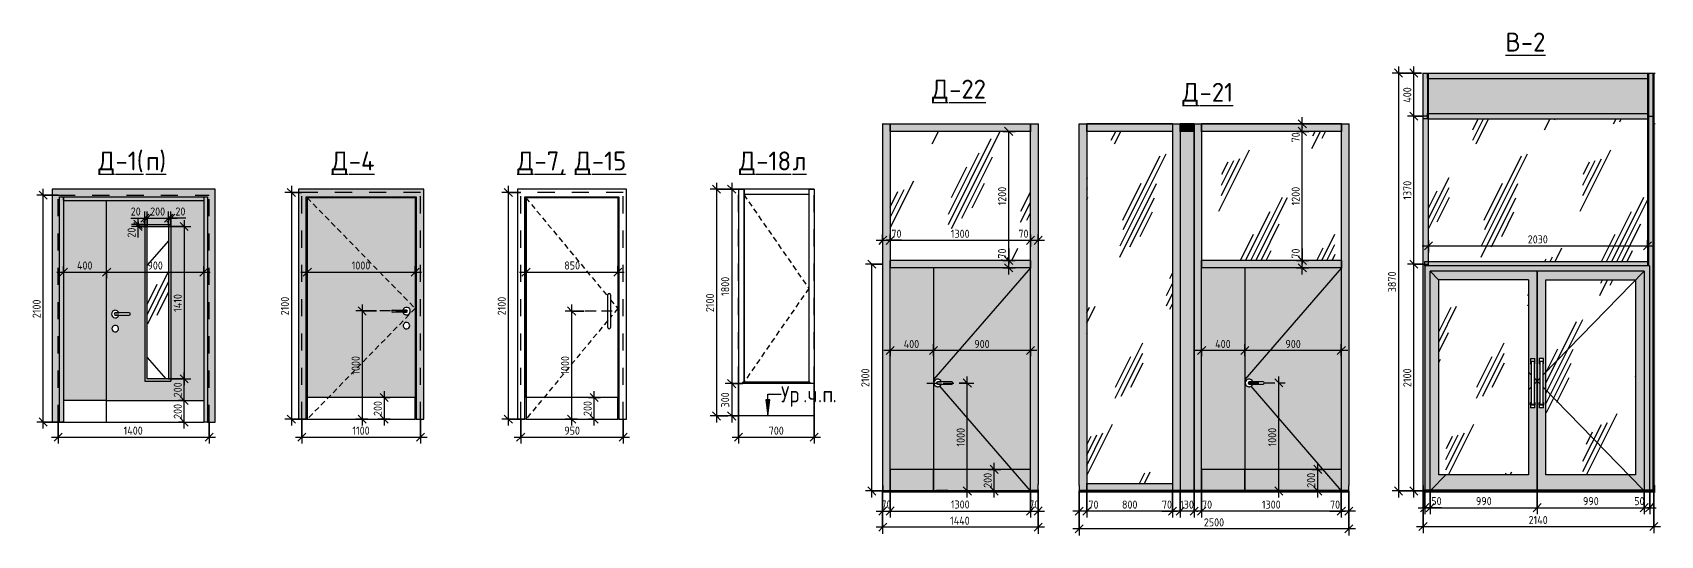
# Model space of a CAD drawing. Header units: millimetres. Extents: x 1399 to 16487, y 7988 to 12644.
import ezdxf

# ---------------------------------------------------------------- set-up
doc = ezdxf.new("R2010")
doc.units = ezdxf.units.MM
for name, pattern in [('200_ШТРИХ__ш1_п0_6_', [80, 50, -30]), ('ADSK_Штрих_ш2 п1', [150, 100, -50]), ('Штрих', [317.5, 158.75, -158.75])]:
    doc.linetypes.add(name, pattern=pattern)
for name, color, linetype, lineweight in [('A-ANNO-DIMS', 7, 'Continuous', 9), ('A-ANNO-DIMS-50', 7, 'Continuous', 9), ('A-DETL', 7, 'Continuous', 9), ('A-DETL-1', 7, 'ADSK_Штрих_ш2 п1', 9), ('A-DOOR', 7, 'Штрих', 9), ('A-DOOR-1', 7, 'Continuous', 9), ('A-DOOR-2', 7, '200_ШТРИХ__ш1_п0_6_', 9), ('A-DOOR-FRAM', 7, 'Continuous', 9), ('A-FLOR', 7, 'Continuous', 9), ('A-GENM', 7, 'Continuous', 9), ('A-GLAZ-CURT', 7, 'Continuous', 9), ('A-GLAZ-CWMG', 7, 'Continuous', 9), ('A-WALL-PATT', 7, 'Continuous', 9), ('G-ANNO-TEXT', 7, 'Continuous', 9), ('I-WALL', 7, 'Continuous', 9), ('Ограждение', 7, 'Continuous', 9), ('Поручни', 7, 'Continuous', 9)]:
    doc.layers.add(name, color=color, linetype=linetype, lineweight=lineweight)
for name, color, linetype, lineweight, true_color in [('A-DETL-GENF-1', 7, 'Continuous', 9, 0xeeeeee), ('A-DOOR-GLAZ', 7, 'Continuous', 9, 0x8080ff), ('A-FLOR-1', 7, 'Continuous', 9, 0x787878), ('A-FLOR-FNSH-1', 7, 'Continuous', 25, 0x3c3c3c), ('G-ANNO-TEXT-1', 7, 'Continuous', 9, 0x3c3c3c)]:
    doc.layers.add(name, color=color, linetype=linetype, lineweight=lineweight, true_color=true_color)
doc.styles.add('GOST Common', font='GOST_Common.ttf', dxfattribs={"height": 175})
doc.styles.add('GOST Common_1', font='GOST_Common.ttf', dxfattribs={"width": 0.9, "height": 150})
doc.styles.add('ISOCPEUR', font='isocpeur.ttf', dxfattribs={"width": 0.9, "height": 75})
doc.dimstyles.new('ISO-1_5', dxfattribs={"dimscale": 304.8, "dimtxt": 74.698588, "dimasz": 0.246063, "dimexe": 0.19685, "dimexo": 0, "dimgap": 0, "dimtad": 1, "dimdec": 0, "dimrnd": 10, "dimzin": 0, "dimdsep": 46, "dimtxsty": 'ISOCPEUR', "dimblk1": 'OBLIQUE', "dimblk2": 'OBLIQUE', "dimsah": 1, "dimcen": 0.09, "dimdle": 0.19685, "dimazin": 0, "dimtfac": 1, "dimtdec": 4, "dimtix": 1, "dimtmove": 0, "dimatfit": 3, "dimfxl": 1, "dimtvp": 1, "dimtolj": 1, "dimtzin": 0, "dimarcsym": 2})
doc.dimstyles.new('ISO-1_5_1', dxfattribs={"dimscale": 304.8, "dimtxt": 74.698588, "dimasz": 0.246063, "dimexe": 0.19685, "dimexo": 0, "dimgap": 0, "dimtad": 1, "dimdec": 0, "dimrnd": 10, "dimzin": 0, "dimdsep": 46, "dimtxsty": 'ISOCPEUR', "dimblk1": 'OBLIQUE', "dimblk2": 'OBLIQUE', "dimsah": 1, "dimcen": 0.09, "dimdle": 0.19685, "dimazin": 0, "dimtfac": 1, "dimtdec": 4, "dimtix": 1, "dimtmove": 1, "dimatfit": 3, "dimfxl": 1, "dimtvp": 1, "dimtolj": 1, "dimtzin": 0, "dimarcsym": 2})
pattern_1 = [(63.435, (127, 63.5), (-511.167, 1533.495), [635, -381, 635, -381, -807.806]), (63.435, (127, 63.5), (-511.167, 1533.495), [-2032, 254, -553.806]), (63.435, (95.2, 95.2), (-511.167, 1533.495), [508, -635, 381, -381, -934.806]), (63.435, (95.2, 95.2), (-511.167, 1533.495), [-1905, 444.5, -490.306]), (63.435, (95.2, 190.5), (-511.167, 1533.495), [381, -762, 254, -381, -1061.806]), (63.435, (95.2, 190.5), (-511.167, 1533.495), [-1778, 571.5, -490.306]), (63.435, (190.5, 95.2), (-511.167, 1533.495), [381, -762, 317.5, -12809.3]), (63.435, (285.8, 190.5), (-511.167, 1533.495), [190.5, -952.5, 127, -12999.8]), (63.435, (127, 349.2), (-511.167, 1533.495), [127, -952.5, 127, -508, -1125.306]), (63.435, (127, 349.2), (-511.167, 1533.495), [-1714.5, 317.5, -807.806]), (63.435, (698.5, 254), (-511.167, 1533.495), [635, -952.5, 762, -503.006]), (63.435, (698.5, 158.8), (-511.167, 1533.495), [889, -635, 952.5, -376.006]), (63.435, (762, 190.5), (-511.167, 1533.495), [1016, -508, 762, -553.806]), (63.435, (857.2, 285.8), (-511.167, 1533.495), [635, -889, 508, -807.806]), (63.435, (762, 476.2), (-511.167, 1533.495), [317.5, -1270, 381, -871.306]), (63.435, (952.5, 381), (-511.167, 1533.495), [254, -1270, 254, -1061.806])]
pattern_2 = [(63.435, (-12239.1, 63.5), (-511.17, 1533.495), [635, -381, 635, -381, -807.806]), (63.435, (-12239.1, 63.5), (-511.17, 1533.495), [-2032, 254, -553.8]), (63.435, (-12270.8, 95.2), (-511.17, 1533.495), [508, -635, 381, -381, -934.806]), (63.435, (-12270.8, 95.2), (-511.17, 1533.495), [-1905, 444.5, -490.3]), (63.435, (-12270.8, 190.5), (-511.17, 1533.495), [381, -762, 254, -381, -1061.806]), (63.435, (-12270.8, 190.5), (-511.17, 1533.495), [-1778, 571.5, -490.3]), (63.435, (-12175.6, 95.2), (-511.17, 1533.495), [381, -762, 317.5, -12809.3]), (63.435, (-12080.3, 190.5), (-511.17, 1533.495), [190.5, -952.5, 127, -12999.8]), (63.435, (-12239.1, 349.2), (-511.17, 1533.495), [127, -952.5, 127, -508, -1125.306]), (63.435, (-12239.1, 349.2), (-511.17, 1533.495), [-1714.5, 317.5, -807.8]), (63.435, (-11667.6, 254), (-511.17, 1533.495), [635, -952.5, 762, -503.01]), (63.435, (-11667.6, 158.8), (-511.17, 1533.495), [889, -635, 952.5, -376.01]), (63.435, (-11604.1, 190.5), (-511.17, 1533.495), [1016, -508, 762, -553.81]), (63.435, (-11508.8, 285.8), (-511.17, 1533.495), [635, -889, 508, -807.81]), (63.435, (-11604.1, 476.2), (-511.17, 1533.495), [317.5, -1270, 381, -871.31]), (63.435, (-11413.6, 381), (-511.17, 1533.495), [254, -1270, 254, -1061.81])]
pattern_3 = [(63.435, (-8888.9, 63.5), (-511.17, 1533.5), [635, -381, 635, -381, -807.81]), (63.435, (-8888.9, 63.5), (-511.17, 1533.5), [-2032, 254, -553.8]), (63.435, (-8920.7, 95.2), (-511.17, 1533.5), [508, -635, 381, -381, -934.81]), (63.435, (-8920.7, 95.2), (-511.17, 1533.5), [-1905, 444.5, -490.3]), (63.435, (-8920.7, 190.5), (-511.17, 1533.5), [381, -762, 254, -381, -1061.81]), (63.435, (-8920.7, 190.5), (-511.17, 1533.5), [-1778, 571.5, -490.3]), (63.435, (-8825.4, 95.2), (-511.17, 1533.5), [381, -762, 317.5, -12809.3]), (63.435, (-8730.2, 190.5), (-511.17, 1533.5), [190.5, -952.5, 127, -12999.8]), (63.435, (-8888.9, 349.2), (-511.17, 1533.5), [127, -952.5, 127, -508, -1125.31]), (63.435, (-8888.9, 349.2), (-511.17, 1533.5), [-1714.5, 317.5, -807.8]), (63.435, (-8317.4, 254), (-511.17, 1533.5), [635, -952.5, 762, -503.01]), (63.435, (-8317.4, 158.8), (-511.17, 1533.5), [889, -635, 952.5, -376.01]), (63.435, (-8253.9, 190.5), (-511.17, 1533.5), [1016, -508, 762, -553.81]), (63.435, (-8158.7, 285.8), (-511.17, 1533.5), [635, -889, 508, -807.81]), (63.435, (-8253.9, 476.2), (-511.17, 1533.5), [317.5, -1270, 381, -871.31]), (63.435, (-8063.4, 381), (-511.17, 1533.5), [254, -1270, 254, -1061.81])]

msp = doc.modelspace()

# ---------------------------------------------------------------- texts
at = {"layer": 'G-ANNO-TEXT', "char_height": 150, "attachment_point": 1, "style": 'GOST Common_1'}
for s, insert, width in [('Ур', (8335.8, 9370.5), 248.924), ('\\fGOST Common|b0|i0|c204|p34|;\\W.9;.', (8541.1, 9370.5), 50.506), ('\\fGOST Common|b0|i0|c204|p34|;\\W.9;ч', (8582.8, 9370.5), 115.443), ('\\fGOST Common|b0|i0|c204|p34|;\\W.9;.', (8678.1, 9370.5), 50.506), ('\\fGOST Common|b0|i0|c204|p34|;\\W.9;п', (8719.7, 9370.5), 115.443), ('\\fGOST Common|b0|i0|c204|p34|;\\W.9;.', (8815, 9370.5), 50.506)]:
    msp.add_mtext(s, dxfattribs=dict(at, insert=insert, width=width))
at = {"layer": 'G-ANNO-TEXT-1', "char_height": 175, "attachment_point": 1, "style": 'GOST Common'}
for s, insert, width in [('\\L\\fGOST Common|b0|i0|c204|p34|;\\LВ', (15050.5, 12644.3), 172.363), ('\\L-2', (15192.8, 12644.3), 304.641), ('\\L\\fGOST Common|b0|i0|c204|p34|;\\LД', (9735.4, 12208.4), 192.405), ('\\L-22', (9894.1, 12208.4), 456.962), ('\\L\\fGOST Common|b0|i0|c204|p34|;\\LД', (12056.4, 12179.3), 192.405), ('\\L-21', (12215.2, 12179.3), 408.861), ('\\L\\fGOST Common|b0|i0|c204|p34|;\\LД', (2008.9, 11543.3), 192.405), ('\\L-1(', (2167.7, 11543.3), 340.717), ('\\L\\fGOST Common|b0|i0|c204|p34|;\\Lп', (2448.8, 11543.3), 152.321), ('\\L\\fGOST Common|b0|i0|c204|p34|;\\L)', (2574.5, 11543.3), 84.177), ('\\L\\fGOST Common|b0|i0|c204|p34|;\\LД', (4170.9, 11543.3), 192.405), ('\\L-4', (4329.6, 11543.3), 324.683), ('\\L\\fGOST Common|b0|i0|c204|p34|;\\LД', (5891.6, 11543.3), 192.405), ('\\L-7, ', (6050.4, 11543.3), 452.953), ('\\L\\fGOST Common|b0|i0|c204|p34|;\\LД', (6424.1, 11543.3), 192.405), ('\\L-15', (6582.9, 11543.3), 408.861), ('\\L\\fGOST Common|b0|i0|c204|p34|;\\LД', (7947.6, 11543.3), 192.405), ('\\L-18', (8106.4, 11543.3), 408.861), ('\\L\\fGOST Common|b0|i0|c204|p34|;\\Lл', (8443.7, 11543.3), 148.312)]:
    msp.add_mtext(s, dxfattribs=dict(at, insert=insert, width=width))

# ---------------------------------------------------------------- blocks, each defined once
blk = doc.blocks.new('Family - ___-31510719-_Двери_ 3 этаж 1-12')
at = {"layer": 'A-DOOR'}
for p, q in [((8643, 11194), (7943, 11194)), ((7943, 9394), (7943, 11194)), ((8643, 11194), (7943, 11194)), ((7943, 9394), (7943, 11194)), ((8643, 9394), (8643, 11194)), ((8643, 9394), (8643, 11194))]:
    blk.add_line(p, q, dxfattribs=at)
at = {"layer": 'A-DOOR-1'}
for p, q in [((8593, 11144), (7993, 11144)), ((7993, 9408), (7993, 11144)), ((8593, 11144), (8593, 9408)), ((8593, 9408), (7993, 9408))]:
    blk.add_line(p, q, dxfattribs=at)
at = {"layer": 'A-DOOR-2'}
for p, q in [((7991, 11144), (8593, 10276)), ((8593, 10276), (7993, 9408))]:
    blk.add_line(p, q, dxfattribs=at)
at = {"layer": 'A-DOOR-FRAM'}
for p, q in [((7943, 11194), (7993, 11194)), ((7943, 11194), (7943, 9394)), ((7993, 11144), (7993, 11194)), ((8593, 11194), (7993, 11194)), ((7993, 11194), (7993, 9394)), ((8593, 11194), (8593, 11144)), ((8593, 11194), (8643, 11194)), ((8593, 11194), (8593, 9394)), ((8643, 11194), (8643, 9394)), ((8593, 11144), (7993, 11144)), ((7993, 9394), (7943, 9394)), ((7983, 9394), (7983, 9408)), ((8603, 9408), (7983, 9408)), ((8603, 9394), (7983, 9394)), ((8643, 9394), (8593, 9394)), ((8603, 9408), (8603, 9394))]:
    blk.add_line(p, q, dxfattribs=at)
blk = doc.blocks.new('Family - ___-32151174-_Двери_ 3 этаж 1-12')
at = {"layer": 'A-DOOR'}
for p, q in [((6873, 11165), (5923, 11165)), ((5923, 9065), (5923, 11165)), ((6873, 11165), (5923, 11165)), ((5923, 9065), (5923, 11165)), ((6873, 9065), (6873, 11165)), ((6873, 9065), (6873, 11165))]:
    blk.add_line(p, q, dxfattribs=at)
at = {"layer": 'A-DOOR-1'}
for p, q in [((6823, 11115), (5973, 11115)), ((5973, 9265), (5973, 11115)), ((6823, 11115), (6823, 9265)), ((6730, 9915), (6730, 10215)), ((6755, 10215), (6755, 9915)), ((6823, 9265), (5973, 9265)), ((5973, 9265), (5973, 9065)), ((6823, 9065), (6823, 9265)), ((5973, 9065), (6823, 9065))]:
    blk.add_line(p, q, dxfattribs=at)
for centre, start, end in [((6743, 10215), 0, 180), ((6743, 9915), 180, 0)]:
    blk.add_arc(centre, 12.5, start, end, dxfattribs=at)
for points in [[(6742, 10227), (6742, 10227), (6742, 10227), (6743, 10227)], [(6743, 10227), (6743, 10227), (6743, 10227), (6743, 10227)]]:
    blk.add_open_spline(points, degree=3, dxfattribs=at)
at = {"layer": 'A-DOOR-2'}
for p, q in [((5971, 11115), (6730, 10201)), ((6755, 10171), (6823, 10090)), ((6730, 9978), (5973, 9065)), ((6823, 10090), (6755, 10008))]:
    blk.add_line(p, q, dxfattribs=at)
at = {"layer": 'A-DOOR-FRAM'}
for p, q in [((6903, 11195), (5893, 11195)), ((5893, 11195), (5893, 9065)), ((6903, 9065), (6903, 11195)), ((5963, 9065), (5963, 11125)), ((5963, 11125), (6833, 11125)), ((5973, 11115), (5973, 11125)), ((5973, 11125), (5973, 9265)), ((6823, 11115), (5973, 11115)), ((6823, 11125), (6823, 11115)), ((6823, 11125), (6823, 9265)), ((6833, 11125), (6833, 9065)), ((5893, 9065), (5963, 9065)), ((5973, 9065), (5963, 9065)), ((6833, 9065), (6823, 9065)), ((6833, 9065), (6903, 9065))]:
    blk.add_line(p, q, dxfattribs=at)
blk = doc.blocks.new('Family - ___-32151769-_Двери_ 3 этаж 1-12')
at = {"layer": 'A-DOOR-1'}
blk.add_hatch(color=256, dxfattribs=at).paths.add_polyline_path([(1685, 9238), (2085, 9238), (2085, 11088), (1685, 11088), (1685, 9533)])
h = blk.add_hatch(color=256, dxfattribs=at)
h.paths.add_polyline_path([(2085, 9238), (2985, 9238), (2985, 11088), (2085, 11088), (2085, 9533)])
h.paths.add_polyline_path([(2660, 9438), (2460, 9438), (2460, 10848), (2660, 10848), (2660, 10227)])
h.paths.add_polyline_path([(2163, 9873), (2156, 9875), (2149, 9878), (2143, 9883), (2139, 9889), (2136, 9896), (2135, 9903), (2136, 9911), (2139, 9918), (2143, 9924), (2149, 9929), (2156, 9932), (2164, 9933), (2171, 9933), (2178, 9930), (2185, 9926), (2190, 9920), (2193, 9914), (2195, 9906), (2195, 9899), (2193, 9892), (2189, 9885), (2184, 9880), (2178, 9876), (2171, 9874)])
h.paths.add_polyline_path([(2165, 10003), (2156, 10004), (2147, 10008), (2140, 10014), (2135, 10021), (2131, 10029), (2130, 10038), (2131, 10047), (2135, 10056), (2141, 10063), (2147, 10068), (2156, 10072), (2165, 10073), (2174, 10072), (2182, 10069), (2189, 10063), (2195, 10056), (2199, 10048), (2298, 10048), (2300, 10047), (2302, 10045), (2304, 10043), (2305, 10041), (2305, 10038), (2305, 10036), (2304, 10033), (2302, 10031), (2300, 10030), (2298, 10029), (2291, 10028), (2199, 10028), (2195, 10020), (2189, 10013), (2182, 10008), (2174, 10004), (2165, 10003)])
h = blk.add_hatch(dxfattribs=at)
h.set_pattern_fill('FP_1', color=256, style=0, pattern_type=2)
h.set_pattern_definition(pattern_1)
h.paths.add_polyline_path([(2460, 9438), (2660, 9438), (2660, 10848), (2460, 10848), (2460, 9684)])
at = {"layer": 'A-DOOR-FRAM'}
for points in [[(1650, 9038), (1650, 11123), (3020, 11123), (3020, 9038), (3090, 9038), (3090, 11193), (1580, 11193), (1580, 9038)], [(1650, 9038), (1685, 9038), (1685, 11123), (1650, 11123), (1650, 9533)], [(1685, 11088), (2985, 11088), (2985, 11123), (1685, 11123)], [(2985, 9038), (3020, 9038), (3020, 11123), (2985, 11123), (2985, 9238)]]:
    blk.add_hatch(color=256, dxfattribs=at).paths.add_polyline_path(points)
at = {"layer": 'A-DOOR'}
for p, q in [((1635, 11138), (3035, 11138)), ((1635, 9038), (1635, 11138)), ((1635, 11138), (3035, 11138)), ((1635, 9038), (1635, 11138)), ((3035, 9038), (3035, 11138)), ((3035, 9038), (3035, 11138))]:
    blk.add_line(p, q, dxfattribs=at)
at = {"layer": 'A-DOOR-1'}
for p, q in [((2085, 9238), (2085, 11088)), ((2085, 9238), (2085, 11088)), ((2440, 10868), (2680, 10868)), ((2440, 10868), (2440, 9418)), ((2680, 10868), (2680, 9418)), ((2460, 9438), (2460, 10848)), ((2460, 10848), (2660, 10848)), ((2660, 10717), (2460, 10490)), ((2660, 10848), (2660, 9438)), ((2295, 10048), (2165, 10048)), ((2165, 10048), (2199, 10048)), ((2165, 10028), (2295, 10028)), ((2199, 10028), (2165, 10028)), ((2460, 9636), (2634, 9438)), ((2440, 9418), (2680, 9418)), ((2660, 9438), (2460, 9438)), ((2085, 9238), (1685, 9238)), ((2085, 9238), (2985, 9238)), ((2085, 9038), (2085, 9238)), ((2085, 9038), (2085, 9238)), ((1685, 9038), (2085, 9038)), ((2085, 9038), (2985, 9038))]:
    blk.add_line(p, q, dxfattribs=at)
for centre, radius, start, end in [((2165, 10038), 35, 16.6015, 180), ((2165, 10038), 35, 180, 343.3985), ((2165, 10038), 10, 90, 270), ((2165, 10038), 10, 90, 270), ((2295, 10038), 10, 270, 90), ((2165, 9903), 30, 351.8301, 180), ((2165, 9903), 30, 180, 351.8301)]:
    blk.add_arc(centre, radius, start, end, dxfattribs=at)
at = {"layer": 'A-DOOR-FRAM'}
for p, q in [((3090, 11193), (1580, 11193)), ((1580, 11193), (1580, 9038)), ((3090, 9038), (3090, 11193)), ((1650, 9038), (1650, 11123)), ((1650, 11123), (3020, 11123)), ((1685, 11088), (1685, 11123)), ((1685, 11123), (1685, 9038)), ((1685, 11088), (2985, 11088)), ((2985, 11123), (2985, 11088)), ((2985, 11123), (2985, 9038)), ((3020, 11123), (3020, 9038)), ((1580, 9038), (1650, 9038)), ((1685, 9038), (1650, 9038)), ((3020, 9038), (2985, 9038)), ((3020, 9038), (3090, 9038))]:
    blk.add_line(p, q, dxfattribs=at)
blk = doc.blocks.new('Family - ___-32218728-_Двери_ 3 этаж 1-12')
at = {"layer": 'A-DOOR-1'}
h = blk.add_hatch(color=256, dxfattribs=at)
h.paths.add_polyline_path([(4945, 9265), (4945, 11115), (3945, 11115), (3945, 9265), (4168, 9265)])
h.paths.add_polyline_path([(4867, 9900), (4860, 9900), (4853, 9902), (4846, 9907), (4841, 9912), (4837, 9919), (4836, 9925), (4836, 9934), (4837, 9940), (4841, 9948), (4846, 9953), (4852, 9957), (4859, 9959), (4867, 9960), (4874, 9958), (4881, 9955), (4887, 9950), (4892, 9944), (4894, 9937), (4895, 9930), (4894, 9922), (4892, 9915), (4887, 9909), (4882, 9905), (4875, 9901), (4869, 9900)])
h.paths.add_polyline_path([(4866, 10030), (4857, 10031), (4848, 10034), (4841, 10039), (4835, 10046), (4832, 10055), (4733, 10055), (4730, 10056), (4728, 10058), (4727, 10060), (4726, 10062), (4725, 10065), (4726, 10067), (4727, 10070), (4728, 10072), (4730, 10073), (4733, 10074), (4735, 10075), (4832, 10075), (4835, 10083), (4843, 10091), (4848, 10095), (4857, 10099), (4868, 10099), (4875, 10098), (4883, 10095), (4890, 10089), (4896, 10082), (4899, 10074), (4900, 10065), (4899, 10056), (4896, 10047), (4890, 10040), (4883, 10035), (4874, 10031), (4868, 10030)])
at = {"layer": 'A-DOOR-FRAM'}
for points in [[(5025, 9065), (5025, 11195), (3865, 11195), (3865, 9065), (3935, 9065), (3935, 11125), (4955, 11125), (4955, 9065)], [(3945, 9065), (3945, 11125), (3935, 11125), (3935, 9065)], [(4945, 11115), (4945, 11125), (3945, 11125), (3945, 11115)], [(4945, 9065), (4955, 9065), (4955, 11125), (4945, 11125), (4945, 9265)]]:
    blk.add_hatch(color=256, dxfattribs=at).paths.add_polyline_path(points)
at = {"layer": 'A-DOOR'}
for p, q in [((4995, 11165), (3895, 11165)), ((3895, 9065), (3895, 11165)), ((4995, 11165), (3895, 11165)), ((3895, 9065), (3895, 11165)), ((4995, 9065), (4995, 11165)), ((4995, 9065), (4995, 11165))]:
    blk.add_line(p, q, dxfattribs=at)
at = {"layer": 'A-DOOR-1'}
for p, q in [((4945, 11115), (3945, 11115)), ((3945, 9265), (3945, 11115)), ((4945, 11115), (4945, 9265)), ((4735, 10075), (4865, 10075)), ((4865, 10055), (4735, 10055)), ((4865, 10075), (4832, 10075)), ((4832, 10055), (4865, 10055)), ((4945, 9265), (3945, 9265)), ((3945, 9265), (3945, 9065)), ((4945, 9065), (4945, 9265)), ((3945, 9065), (4945, 9065))]:
    blk.add_line(p, q, dxfattribs=at)
for centre, radius, start, end in [((4735, 10065), 10, 90, 270), ((4865, 10065), 35, 0, 163.3985), ((4865, 10065), 35, 196.6015, 0), ((4865, 9930), 30, 0, 188.1699), ((4865, 10065), 10, 270, 90), ((4865, 10065), 10, 270, 90), ((4865, 9930), 30, 188.1699, 0)]:
    blk.add_arc(centre, radius, start, end, dxfattribs=at)
at = {"layer": 'A-DOOR-2'}
for p, q in [((3944, 11115), (4945, 10090)), ((4945, 10090), (3945, 9065))]:
    blk.add_line(p, q, dxfattribs=at)
at = {"layer": 'A-DOOR-FRAM'}
for p, q in [((5025, 11195), (3865, 11195)), ((3865, 11195), (3865, 9065)), ((5025, 9065), (5025, 11195)), ((3935, 9065), (3935, 11125)), ((3935, 11125), (4955, 11125)), ((3945, 11115), (3945, 11125)), ((3945, 11125), (3945, 9265)), ((4945, 11115), (3945, 11115)), ((4945, 11125), (4945, 11115)), ((4945, 11125), (4945, 9265)), ((4955, 11125), (4955, 9065)), ((3865, 9065), (3935, 9065)), ((3945, 9065), (3935, 9065)), ((4955, 9065), (4945, 9065)), ((4955, 9065), (5025, 9065))]:
    blk.add_line(p, q, dxfattribs=at)
blk = doc.blocks.new('Плинтус - Плинтус темный _ст_школа_-33413156-Д-22 3 этаж')
at = {"layer": 'A-GENM'}
blk.add_hatch(color=256, dxfattribs=at).paths.add_polyline_path([(-24051, 8400), (-24051, 8450), (-24056, 8450), (-24056, 8400)])
for p, q in [((-24056, 8450), (-24051, 8450)), ((-24051, 8450), (-24051, 8400))]:
    blk.add_line(p, q, dxfattribs=at)
blk = doc.blocks.new('Плинтус - Плинтус темный _ст_школа_-33413114-Д-22 3 этаж')
at = {"layer": 'A-GENM'}
blk.add_hatch(color=256, dxfattribs=at).paths.add_polyline_path([(-22608, 8410), (-22608, 8460), (-22611, 8460), (-22611, 8410)])
for p, q in [((-22611, 8460), (-22608, 8460)), ((-22611, 8410), (-22611, 8460)), ((-22608, 8410), (-22611, 8410))]:
    blk.add_line(p, q, dxfattribs=at)
blk = doc.blocks.new('Прямоугольный импост - 50 x 70 мм-31927764-Д-22 3 этаж')
at = {"layer": 'A-GLAZ-CWMG'}
blk.add_hatch(color=256, dxfattribs=at).paths.add_polyline_path([(-24051, 8400), (-23981, 8400), (-23981, 10500), (-24051, 10500), (-24051, 8450)])
blk.add_line((-23981, 10500), (-23981, 10465), dxfattribs=at)
blk = doc.blocks.new('Дверь_Витражная_остекление_ - ДВН_ДАО_Главный вход_1200 в свету Д-22 _п_-31928779-Д-22 3 этаж')
at = {"layer": 'A-DOOR-1'}
blk.add_hatch(color=256, dxfattribs=at).paths.add_polyline_path([(-23581, 8600), (-23581, 10465), (-23981, 10465), (-23981, 8600)])
h = blk.add_hatch(color=256, dxfattribs=at)
h.paths.add_polyline_path([(-23332, 8600), (-22681, 8600), (-22681, 10465), (-23581, 10465), (-23581, 8600)])
h.paths.add_polyline_path([(-23541, 9365), (-23550, 9366), (-23559, 9370), (-23566, 9375), (-23571, 9383), (-23575, 9391), (-23576, 9400), (-23575, 9409), (-23571, 9418), (-23566, 9425), (-23558, 9431), (-23549, 9434), (-23541, 9435), (-23532, 9434), (-23523, 9430), (-23516, 9425), (-23511, 9418), (-23507, 9410), (-23408, 9410), (-23404, 9407), (-23403, 9406), (-23402, 9404), (-23401, 9403), (-23401, 9398), (-23402, 9396), (-23402, 9395), (-23405, 9392), (-23408, 9391), (-23408, 9390), (-23415, 9390), (-23507, 9390), (-23511, 9382), (-23517, 9375), (-23524, 9369), (-23533, 9366), (-23541, 9365)])
for p, q in [((-23981, 8400), (-23981, 10465)), ((-23581, 10465), (-23981, 10465)), ((-22681, 10465), (-23581, 9433)), ((-23581, 10465), (-23581, 8402)), ((-23581, 9433), (-23570, 9420)), ((-23411, 9410), (-23541, 9410)), ((-23541, 9410), (-23507, 9410)), ((-23541, 9390), (-23411, 9390)), ((-23507, 9390), (-23541, 9390)), ((-23426, 9410), (-23526, 9410)), ((-23526, 9390), (-23426, 9390)), ((-23525, 9369), (-22683, 8402))]:
    blk.add_line(p, q, dxfattribs=at)
at = {"layer": 'A-DOOR-1', "flags": 128}
for points in [[(-23526, 9410), (-23527, 9410), (-23527, 9410), (-23528, 9410), (-23528, 9410), (-23529, 9410), (-23530, 9410), (-23530, 9410), (-23531, 9410), (-23531, 9410), (-23532, 9410), (-23532, 9410), (-23533, 9410), (-23533, 9410), (-23534, 9410), (-23534, 9410), (-23535, 9410), (-23535, 9410), (-23536, 9410), (-23536, 9410), (-23537, 9410), (-23537, 9410), (-23538, 9410), (-23538, 9410), (-23538, 9410), (-23539, 9410), (-23539, 9410), (-23539, 9410), (-23540, 9410), (-23540, 9410), (-23540, 9410), (-23540, 9410), (-23540, 9410), (-23541, 9410), (-23541, 9410), (-23541, 9410), (-23541, 9410), (-23541, 9410), (-23541, 9410), (-23541, 9410)], [(-23541, 9390), (-23541, 9390), (-23541, 9390), (-23541, 9390), (-23541, 9390), (-23541, 9390), (-23540, 9390), (-23540, 9390), (-23540, 9390), (-23540, 9390), (-23540, 9390), (-23539, 9390), (-23539, 9390), (-23539, 9390), (-23538, 9390), (-23538, 9390), (-23538, 9390), (-23537, 9390), (-23537, 9390), (-23536, 9390), (-23536, 9390), (-23536, 9390), (-23535, 9390), (-23535, 9390), (-23534, 9390), (-23534, 9390), (-23533, 9390), (-23533, 9390), (-23532, 9390), (-23531, 9390), (-23531, 9390), (-23530, 9390), (-23530, 9390), (-23529, 9390), (-23529, 9390), (-23528, 9390), (-23527, 9390), (-23527, 9390), (-23526, 9390), (-23526, 9390)], [(-23411, 9410), (-23411, 9410), (-23411, 9410), (-23411, 9410), (-23411, 9410), (-23411, 9410), (-23412, 9410), (-23412, 9410), (-23412, 9410), (-23412, 9410), (-23412, 9410), (-23413, 9410), (-23413, 9410), (-23413, 9410), (-23414, 9410), (-23414, 9410), (-23414, 9410), (-23415, 9410), (-23415, 9410), (-23416, 9410), (-23416, 9410), (-23416, 9410), (-23417, 9410), (-23417, 9410), (-23418, 9410), (-23418, 9410), (-23419, 9410), (-23419, 9410), (-23420, 9410), (-23421, 9410), (-23421, 9410), (-23422, 9410), (-23422, 9410), (-23423, 9410), (-23423, 9410), (-23424, 9410), (-23425, 9410), (-23425, 9410), (-23426, 9410), (-23426, 9410)], [(-23426, 9390), (-23425, 9390), (-23425, 9390), (-23424, 9390), (-23424, 9390), (-23423, 9390), (-23422, 9390), (-23422, 9390), (-23421, 9390), (-23421, 9390), (-23420, 9390), (-23420, 9390), (-23419, 9390), (-23419, 9390), (-23418, 9390), (-23418, 9390), (-23417, 9390), (-23417, 9390), (-23416, 9390), (-23416, 9390), (-23415, 9390), (-23415, 9390), (-23414, 9390), (-23414, 9390), (-23414, 9390), (-23413, 9390), (-23413, 9390), (-23413, 9390), (-23412, 9390), (-23412, 9390), (-23412, 9390), (-23412, 9390), (-23412, 9390), (-23411, 9390), (-23411, 9390), (-23411, 9390), (-23411, 9390), (-23411, 9390), (-23411, 9390), (-23411, 9390)]]:
    blk.add_lwpolyline(points, dxfattribs=at)
at = {"layer": 'A-DOOR-1'}
for centre, radius, start, end in [((-23541, 9400), 35, 16.6015, 180), ((-23541, 9400), 35, 180, 343.3985), ((-23541, 9400), 35, 119.0854, 120), ((-23541, 9400), 35, 240, 240.9146), ((-23541, 9400), 10, 90, 270), ((-23541, 9400), 10, 90, 270), ((-23541, 9400), 35, 98.5767, 105), ((-23541, 9400), 35, 255, 261.4233), ((-23541, 9400), 35, 83.5447, 90), ((-23541, 9400), 35, 270, 276.4553), ((-23541, 9400), 35, 68.5405, 75), ((-23541, 9400), 35, 285, 291.4595), ((-23541, 9400), 35, 53.5543, 60), ((-23541, 9400), 35, 300, 306.4457), ((-23541, 9400), 35, 38.5805, 45), ((-23541, 9400), 35, 315, 321.4195), ((-23541, 9400), 35, 23.6155, 30), ((-23541, 9400), 35, 330, 336.3845), ((-23411, 9400), 10, 270, 90)]:
    blk.add_arc(centre, radius, start, end, dxfattribs=at)
blk = doc.blocks.new('Прямоугольный импост - 50 x 70 мм-31928777-Д-22 3 этаж')
at = {"layer": 'A-GLAZ-CWMG'}
blk.add_hatch(color=256, dxfattribs=at).paths.add_polyline_path([(-23835, 11730), (-22681, 11730), (-22681, 11800), (-23981, 11800), (-23981, 11730), (-23938, 11730)])
for p, q in [((-23981, 11730), (-23981, 11800)), ((-22681, 11800), (-22681, 11730)), ((-22681, 11730), (-23981, 11730))]:
    blk.add_line(p, q, dxfattribs=at)
blk = doc.blocks.new('Системная панель - Стекло - 40мм-32261946-Д-22 3 этаж')
at = {"layer": 'A-GLAZ-CURT'}
h = blk.add_hatch(dxfattribs=at)
h.set_pattern_fill('FP_1', color=256, style=0, pattern_type=2)
h.set_pattern_definition(pattern_1)
h.paths.add_polyline_path([(-22681, 10535), (-22681, 11730), (-23981, 11730), (-23981, 10535)])
blk = doc.blocks.new('Прямоугольный импост - 50 x 70 мм-31701779-Д-22 3 этаж')
at = {"layer": 'A-GLAZ-CWMG'}
blk.add_hatch(color=256, dxfattribs=at).paths.add_polyline_path([(-22611, 8402), (-22611, 10500), (-22681, 10500), (-22681, 8402), (-22613, 8402)])
blk.add_line((-22681, 8402), (-22681, 10500), dxfattribs=at)
blk = doc.blocks.new('Прямоугольный импост - 50 x 70 мм-31928778-Д-22 3 этаж')
at = {"layer": 'A-GLAZ-CWMG'}
blk.add_hatch(color=256, dxfattribs=at).paths.add_polyline_path([(-23981, 10465), (-22681, 10465), (-22681, 10535), (-23981, 10535), (-23981, 10500)])
for p, q in [((-23981, 10465), (-23981, 10535)), ((-22681, 10535), (-23981, 10535)), ((-22681, 10465), (-23581, 10465)), ((-22681, 10535), (-22681, 10465))]:
    blk.add_line(p, q, dxfattribs=at)
blk = doc.blocks.new('Прямоугольный импост - 50 x 70 мм-32261947-Д-22 3 этаж')
at = {"layer": 'A-GLAZ-CWMG'}
blk.add_hatch(color=256, dxfattribs=at).paths.add_polyline_path([(-24051, 10500), (-23981, 10500), (-23981, 11800), (-24051, 11800), (-24051, 10535)])
blk.add_line((-23981, 11800), (-23981, 10500), dxfattribs=at)
blk = doc.blocks.new('Прямоугольный импост - 50 x 70 мм-32257330-Д-22 3 этаж')
at = {"layer": 'A-GLAZ-CWMG'}
blk.add_hatch(color=256, dxfattribs=at).paths.add_polyline_path([(-22681, 10500), (-22611, 10500), (-22611, 11800), (-22681, 11800), (-22681, 10600)])
blk.add_line((-22681, 10500), (-22681, 11800), dxfattribs=at)
blk = doc.blocks.new('Плинтус - Плинтус темный _ст_школа_-33413030-Д-21 3 этаж')
at = {"layer": 'A-GENM'}
blk.add_hatch(color=256, dxfattribs=at).paths.add_polyline_path([(-6531, 8400), (-6529, 8400), (-6529, 8450), (-6531, 8450), (-6531, 8401)])
for p, q in [((-6531, 8450), (-6529, 8450)), ((-6529, 8450), (-6529, 8400))]:
    blk.add_line(p, q, dxfattribs=at)
blk = doc.blocks.new('Плинтус - Плинтус темный _ст_школа_-33412962-Д-21 3 этаж')
at = {"layer": 'A-GENM'}
blk.add_hatch(color=256, dxfattribs=at).paths.add_polyline_path([(-4028, 8400), (-4028, 8449), (-4030, 8449), (-4030, 8400)])
for p, q in [((-4030, 8449), (-4028, 8449)), ((-4030, 8400), (-4030, 8449))]:
    blk.add_line(p, q, dxfattribs=at)
blk = doc.blocks.new('Прямоугольный импост - 50 x 70 мм-31700031-Д-21 3 этаж')
at = {"layer": 'A-GLAZ-CWMG'}
blk.add_hatch(color=256, dxfattribs=at).paths.add_polyline_path([(-6460, 8400), (-6460, 10500), (-6530, 10500), (-6530, 8450), (-6529, 8450), (-6529, 8400)])
blk.add_line((-6460, 10500), (-6460, 8400), dxfattribs=at)
blk = doc.blocks.new('Дверь_Витражная_остекление_ - ДВН_ДАО_Главный вход_1200 в свету-31742133-Д-21 3 этаж')
at = {"layer": 'A-DOOR-1'}
blk.add_hatch(color=256, dxfattribs=at).paths.add_polyline_path([(-4995, 8600), (-4995, 10465), (-5395, 10465), (-5395, 8600), (-5016, 8600)])
h = blk.add_hatch(color=256, dxfattribs=at)
h.paths.add_polyline_path([(-4995, 8600), (-4100, 8600), (-4100, 10465), (-4995, 10465), (-4995, 9246)])
h.paths.add_polyline_path([(-4955, 9365), (-4964, 9366), (-4973, 9370), (-4980, 9375), (-4985, 9383), (-4989, 9391), (-4990, 9400), (-4989, 9409), (-4985, 9418), (-4980, 9425), (-4972, 9430), (-4963, 9434), (-4955, 9435), (-4946, 9434), (-4937, 9430), (-4930, 9425), (-4925, 9418), (-4921, 9410), (-4822, 9410), (-4818, 9407), (-4817, 9406), (-4816, 9404), (-4815, 9403), (-4815, 9398), (-4816, 9396), (-4816, 9395), (-4819, 9392), (-4822, 9391), (-4822, 9390), (-4829, 9390), (-4921, 9390), (-4925, 9382), (-4931, 9375), (-4938, 9369), (-4947, 9366), (-4955, 9365)])
for p, q in [((-5395, 8402), (-5395, 10465)), ((-4995, 10465), (-5395, 10465)), ((-4100, 10465), (-4995, 9433)), ((-4995, 10465), (-4995, 8402)), ((-4995, 9433), (-4984, 9420)), ((-4825, 9410), (-4955, 9410)), ((-4955, 9410), (-4921, 9410)), ((-4955, 9390), (-4825, 9390)), ((-4921, 9390), (-4955, 9390)), ((-4840, 9410), (-4940, 9410)), ((-4940, 9390), (-4840, 9390)), ((-4940, 9369), (-4102, 8402))]:
    blk.add_line(p, q, dxfattribs=at)
at = {"layer": 'A-DOOR-1', "flags": 128}
for points in [[(-4940, 9410), (-4941, 9410), (-4941, 9410), (-4942, 9410), (-4942, 9410), (-4943, 9410), (-4944, 9410), (-4944, 9410), (-4945, 9410), (-4945, 9410), (-4946, 9410), (-4946, 9410), (-4947, 9410), (-4947, 9410), (-4948, 9410), (-4948, 9410), (-4949, 9410), (-4949, 9410), (-4950, 9410), (-4950, 9410), (-4951, 9410), (-4951, 9410), (-4952, 9410), (-4952, 9410), (-4952, 9410), (-4953, 9410), (-4953, 9410), (-4953, 9410), (-4954, 9410), (-4954, 9410), (-4954, 9410), (-4954, 9410), (-4954, 9410), (-4955, 9410), (-4955, 9410), (-4955, 9410), (-4955, 9410), (-4955, 9410), (-4955, 9410), (-4955, 9410)], [(-4955, 9390), (-4955, 9390), (-4955, 9390), (-4955, 9390), (-4955, 9390), (-4955, 9390), (-4954, 9390), (-4954, 9390), (-4954, 9390), (-4954, 9390), (-4954, 9390), (-4953, 9390), (-4953, 9390), (-4953, 9390), (-4952, 9390), (-4952, 9390), (-4952, 9390), (-4951, 9390), (-4951, 9390), (-4950, 9390), (-4950, 9390), (-4950, 9390), (-4949, 9390), (-4949, 9390), (-4948, 9390), (-4948, 9390), (-4947, 9390), (-4947, 9390), (-4946, 9390), (-4945, 9390), (-4945, 9390), (-4944, 9390), (-4944, 9390), (-4943, 9390), (-4943, 9390), (-4942, 9390), (-4941, 9390), (-4941, 9390), (-4940, 9390), (-4940, 9390)], [(-4825, 9410), (-4825, 9410), (-4825, 9410), (-4825, 9410), (-4825, 9410), (-4825, 9410), (-4826, 9410), (-4826, 9410), (-4826, 9410), (-4826, 9410), (-4826, 9410), (-4827, 9410), (-4827, 9410), (-4827, 9410), (-4828, 9410), (-4828, 9410), (-4828, 9410), (-4829, 9410), (-4829, 9410), (-4830, 9410), (-4830, 9410), (-4830, 9410), (-4831, 9410), (-4831, 9410), (-4832, 9410), (-4832, 9410), (-4833, 9410), (-4833, 9410), (-4834, 9410), (-4835, 9410), (-4835, 9410), (-4836, 9410), (-4836, 9410), (-4837, 9410), (-4837, 9410), (-4838, 9410), (-4839, 9410), (-4839, 9410), (-4840, 9410), (-4840, 9410)], [(-4840, 9390), (-4839, 9390), (-4839, 9390), (-4838, 9390), (-4838, 9390), (-4837, 9390), (-4836, 9390), (-4836, 9390), (-4835, 9390), (-4835, 9390), (-4834, 9390), (-4834, 9390), (-4833, 9390), (-4833, 9390), (-4832, 9390), (-4832, 9390), (-4831, 9390), (-4831, 9390), (-4830, 9390), (-4830, 9390), (-4829, 9390), (-4829, 9390), (-4828, 9390), (-4828, 9390), (-4828, 9390), (-4827, 9390), (-4827, 9390), (-4827, 9390), (-4826, 9390), (-4826, 9390), (-4826, 9390), (-4826, 9390), (-4826, 9390), (-4825, 9390), (-4825, 9390), (-4825, 9390), (-4825, 9390), (-4825, 9390), (-4825, 9390), (-4825, 9390)]]:
    blk.add_lwpolyline(points, dxfattribs=at)
at = {"layer": 'A-DOOR-1'}
for centre, radius, start, end in [((-4955, 9400), 35, 16.6015, 180), ((-4955, 9400), 35, 180, 343.3985), ((-4955, 9400), 10, 90, 270), ((-4955, 9400), 10, 90, 270), ((-4955, 9400), 35, 98.5767, 105), ((-4955, 9400), 35, 255, 261.4233), ((-4955, 9400), 35, 83.5447, 90), ((-4955, 9400), 35, 270, 276.4553), ((-4955, 9400), 35, 68.5405, 75), ((-4955, 9400), 35, 285, 291.4595), ((-4955, 9400), 35, 300, 306.4457), ((-4955, 9400), 35, 53.5543, 60), ((-4955, 9400), 35, 38.5805, 45), ((-4955, 9400), 35, 315, 321.4195), ((-4955, 9400), 35, 23.6155, 30), ((-4955, 9400), 35, 330, 336.3845), ((-4825, 9400), 10, 270, 90)]:
    blk.add_arc(centre, radius, start, end, dxfattribs=at)
blk = doc.blocks.new('Прямоугольный импост - 50 x 70 мм-31720913-Д-21 3 этаж')
at = {"layer": 'A-GLAZ-CWMG'}
blk.add_hatch(color=256, dxfattribs=at).paths.add_polyline_path([(-5665, 11730), (-5665, 11800), (-6460, 11800), (-6460, 11730), (-6455, 11730)])
for p, q in [((-6460, 11730), (-6460, 11800)), ((-5665, 11800), (-6460, 11800)), ((-5665, 11800), (-5665, 11730)), ((-5665, 11730), (-6460, 11730))]:
    blk.add_line(p, q, dxfattribs=at)
blk = doc.blocks.new('Системная панель - Стемалит - 40мм-32257327-Д-21 3 этаж')
at = {"layer": 'A-GLAZ-CURT'}
blk.add_hatch(color=256, dxfattribs=at).paths.add_polyline_path([(-5595, 8400), (-5587, 8400), (-5587, 8402), (-5465, 8402), (-5465, 11730), (-5595, 11730), (-5595, 8402)])
for p, q in [((-5465, 11730), (-5595, 11730)), ((-5595, 11730), (-5595, 10500)), ((-5465, 10500), (-5465, 11730)), ((-5595, 10500), (-5595, 8400)), ((-5465, 8402), (-5465, 10500))]:
    blk.add_line(p, q, dxfattribs=at)
blk = doc.blocks.new('Прямоугольный импост - 50 x 70 мм-31701710-Д-21 3 этаж')
at = {"layer": 'A-GLAZ-CWMG'}
blk.add_hatch(color=256, dxfattribs=at).paths.add_polyline_path([(-4100, 11730), (-4100, 11800), (-5395, 11800), (-5395, 11730), (-4441, 11730)])
for p, q in [((-5395, 11730), (-5395, 11800)), ((-4100, 11800), (-5395, 11800)), ((-4100, 11800), (-4100, 11730)), ((-4100, 11730), (-5395, 11730))]:
    blk.add_line(p, q, dxfattribs=at)
blk = doc.blocks.new('Прямоугольный импост - 50 x 70 мм-31687886-Д-21 3 этаж')
at = {"layer": 'A-GLAZ-CWMG'}
blk.add_hatch(color=256, dxfattribs=at).paths.add_polyline_path([(-5438, 8402), (-5395, 8402), (-5395, 10500), (-5465, 10500), (-5465, 8402)])
for p, q in [((-5465, 10500), (-5465, 8402)), ((-5395, 10500), (-5395, 10465))]:
    blk.add_line(p, q, dxfattribs=at)
blk = doc.blocks.new('Системная панель - Стекло - 40мм-32257328-Д-21 3 этаж')
at = {"layer": 'A-GLAZ-CURT'}
h = blk.add_hatch(dxfattribs=at)
h.set_pattern_fill('FP_2', color=256, style=0, pattern_type=2)
h.set_pattern_definition(pattern_2)
h.paths.add_polyline_path([(-5395, 10535), (-4100, 10535), (-4100, 11730), (-5395, 11730), (-5395, 10600)])
blk = doc.blocks.new('Прямоугольный импост - 50 x 70 мм-31701779-Д-21 3 этаж')
at = {"layer": 'A-GLAZ-CWMG'}
blk.add_hatch(color=256, dxfattribs=at).paths.add_polyline_path([(-4098, 8400), (-4030, 8400), (-4030, 10500), (-4100, 10500), (-4100, 8402), (-4098, 8402)])
blk.add_line((-4100, 8402), (-4100, 10500), dxfattribs=at)
blk = doc.blocks.new('Прямоугольный импост - 50 x 70 мм-31693698-Д-21 3 этаж')
at = {"layer": 'A-GLAZ-CWMG'}
blk.add_hatch(color=256, dxfattribs=at).paths.add_polyline_path([(-5395, 10465), (-4100, 10465), (-4100, 10535), (-5395, 10535), (-5395, 10500)])
for p, q in [((-5395, 10465), (-5395, 10535)), ((-4100, 10535), (-5395, 10535)), ((-4100, 10465), (-4995, 10465)), ((-4100, 10535), (-4100, 10465))]:
    blk.add_line(p, q, dxfattribs=at)
blk = doc.blocks.new('Прямоугольный импост - 50 x 70 мм-32257329-Д-21 3 этаж')
at = {"layer": 'A-GLAZ-CWMG'}
blk.add_hatch(color=256, dxfattribs=at).paths.add_polyline_path([(-6530, 10500), (-6460, 10500), (-6460, 11800), (-6530, 11800), (-6530, 10600)])
for p, q in [((-6530, 11800), (-6460, 11800)), ((-6460, 11800), (-6460, 10500))]:
    blk.add_line(p, q, dxfattribs=at)
blk = doc.blocks.new('Прямоугольный импост - 50 x 70 мм-32257330-Д-21 3 этаж')
at = {"layer": 'A-GLAZ-CWMG'}
blk.add_hatch(color=256, dxfattribs=at).paths.add_polyline_path([(-4030, 10500), (-4030, 11800), (-4100, 11800), (-4100, 10500)])
for p, q in [((-4100, 11800), (-4030, 11800)), ((-4100, 10500), (-4100, 11800))]:
    blk.add_line(p, q, dxfattribs=at)
blk = doc.blocks.new('Прямоугольный импост - 50 x 70 мм-32257325-Д-21 3 этаж')
at = {"layer": 'A-GLAZ-CWMG'}
blk.add_hatch(color=256, dxfattribs=at).paths.add_polyline_path([(-5395, 10500), (-5395, 11800), (-5465, 11800), (-5465, 10500)])
for p, q in [((-5465, 11800), (-5395, 11800)), ((-5465, 11800), (-5465, 10500)), ((-5395, 11800), (-5395, 10500))]:
    blk.add_line(p, q, dxfattribs=at)
blk = doc.blocks.new('Системная панель - Стекло - 40мм-32257331-Д-21 3 этаж')
at = {"layer": 'A-GLAZ-CURT'}
h = blk.add_hatch(dxfattribs=at)
h.set_pattern_fill('FP_2', color=256, style=0, pattern_type=2)
h.set_pattern_definition(pattern_2)
h.paths.add_polyline_path([(-6460, 8470), (-5665, 8470), (-5665, 11730), (-6460, 11730), (-6460, 10097)])
blk = doc.blocks.new('Прямоугольный импост - 50 x 70 мм-31701712-Д-21 3 этаж')
at = {"layer": 'A-GLAZ-CWMG'}
blk.add_hatch(color=256, dxfattribs=at).paths.add_polyline_path([(-5595, 11730), (-5465, 11730), (-5465, 11800), (-5595, 11800)])
for p, q in [((-5595, 11730), (-5595, 11800)), ((-5465, 11800), (-5595, 11800)), ((-5465, 11800), (-5465, 11730)), ((-5465, 11730), (-5595, 11730))]:
    blk.add_line(p, q, dxfattribs=at)
blk = doc.blocks.new('Прямоугольный импост - 50 x 70 мм-31702100-Д-21 3 этаж')
at = {"layer": 'A-GLAZ-CWMG'}
blk.add_hatch(color=256, dxfattribs=at).paths.add_polyline_path([(-5665, 8400), (-5595, 8400), (-5595, 10500), (-5665, 10500), (-5665, 8470)])
for p, q in [((-5665, 10500), (-5665, 8400)), ((-5595, 10500), (-5595, 8400))]:
    blk.add_line(p, q, dxfattribs=at)
blk = doc.blocks.new('Прямоугольный импост - 50 x 70 мм-32257326-Д-21 3 этаж')
at = {"layer": 'A-GLAZ-CWMG'}
blk.add_hatch(color=256, dxfattribs=at).paths.add_polyline_path([(-5595, 10500), (-5595, 11800), (-5665, 11800), (-5665, 10500)])
for p, q in [((-5665, 11800), (-5595, 11800)), ((-5665, 11800), (-5665, 10500)), ((-5595, 11800), (-5595, 10500))]:
    blk.add_line(p, q, dxfattribs=at)
blk = doc.blocks.new('Прямоугольный импост - 50 x 70 мм-31720914-Д-21 3 этаж')
at = {"layer": 'A-GLAZ-CWMG'}
blk.add_hatch(color=256, dxfattribs=at).paths.add_polyline_path([(-5665, 8400), (-5665, 8470), (-6460, 8470), (-6460, 8400)])
for p, q in [((-6460, 8400), (-6460, 8470)), ((-6460, 8470), (-5665, 8470)), ((-5665, 8470), (-5665, 8400))]:
    blk.add_line(p, q, dxfattribs=at)
blk = doc.blocks.new('Плинтус - Плинтус темный _ст_школа_-33366196-В-2 3 этаж')
at = {"layer": 'A-GENM'}
for p, q in [((-10136, 8450), (-10130, 8450)), ((-10130, 8450), (-10130, 8400))]:
    blk.add_line(p, q, dxfattribs=at)
blk = doc.blocks.new('Плинтус - Плинтус темный _ст_школа_-32864431-В-2 3 этаж')
at = {"layer": 'A-GENM'}
blk.add_hatch(color=256, dxfattribs=at).paths.add_polyline_path([(-7990, 8400), (-7978, 8400), (-7978, 8450), (-7990, 8450), (-7990, 8404)])
for p, q in [((-7990, 8450), (-7978, 8450)), ((-7990, 8410), (-7990, 8450)), ((-7990, 8400), (-7990, 8404))]:
    blk.add_line(p, q, dxfattribs=at)
blk = doc.blocks.new('Прямоугольный импост - Импост структурный с накладкой - 160мм Темный-31239214-В-2 3 этаж')
at = {"layer": 'A-GLAZ-CWMG'}
h = blk.add_hatch(color=256, dxfattribs=at)
h.paths.add_polyline_path([(-8030, 8400), (-8000, 8400), (-8000, 8404), (-8030, 8404)])
h.paths.add_polyline_path([(-8000, 8410), (-8000, 10500), (-8050, 10500), (-8050, 10485), (-8030, 10485), (-8030, 8410)])
for p, q in [((-8050, 10500), (-8050, 10485)), ((-8000, 10500), (-8000, 8410)), ((-8000, 8404), (-8000, 8400))]:
    blk.add_line(p, q, dxfattribs=at)
blk = doc.blocks.new('Прямоугольный импост - Импост структурный с накладкой - 160мм Темный-32469895-В-2 3 этаж')
at = {"layer": 'A-GLAZ-CWMG'}
blk.add_hatch(color=256, dxfattribs=at).paths.add_polyline_path([(-10080, 11895), (-10080, 12220), (-10090, 12220), (-10090, 11895)])
for p, q in [((-10130, 11870), (-10130, 12270)), ((-10080, 11870), (-10080, 12270)), ((-10080, 11870), (-10130, 11870))]:
    blk.add_line(p, q, dxfattribs=at)
blk = doc.blocks.new('Дверь_Витражная_остекление_ - ДВН_ДАО_Главный вход_1800 в свету 5-32258809-В-2 3 этаж')
at = {"layer": 'A-DOOR-1'}
h = blk.add_hatch(color=256, dxfattribs=at)
h.paths.add_polyline_path([(-10065, 8400), (-10065, 8404), (-10115, 8404), (-10115, 8400), (-10080, 8400)])
h.paths.add_polyline_path([(-8050, 8400), (-8030, 8400), (-8030, 8404), (-8080, 8404), (-8080, 8400)])
h.paths.add_polyline_path([(-10080, 8410), (-10065, 8410), (-10065, 10435), (-8080, 10435), (-8080, 8410), (-8030, 8410), (-8030, 10485), (-10115, 10485), (-10115, 8410)])
h = blk.add_hatch(color=256, dxfattribs=at)
h.paths.add_polyline_path([(-10065, 8400), (-10018, 8400), (-10018, 8402), (-9073, 8402), (-9073, 8404), (-10065, 8404), (-10065, 8403)])
h.paths.add_polyline_path([(-9985, 8410), (-9073, 8410), (-9073, 10435), (-10065, 10435), (-10065, 8410), (-10060, 8410)])
h.paths.add_polyline_path([(-9153, 8550), (-9985, 8550), (-9985, 10355), (-9153, 10355), (-9153, 8879)])
h.paths.add_polyline_path([(-9095, 9170), (-9133, 9170), (-9133, 9220), (-9128, 9220), (-9128, 9577), (-9133, 9577), (-9133, 9627), (-9093, 9627), (-9093, 9577), (-9098, 9577), (-9098, 9220), (-9093, 9220), (-9093, 9170), (-9093, 9170)])
h = blk.add_hatch(color=256, dxfattribs=at)
h.paths.add_polyline_path([(-8080, 8400), (-8080, 8404), (-9073, 8404), (-9073, 8402), (-8118, 8402), (-8118, 8400), (-8112, 8400)])
h.paths.add_polyline_path([(-8517, 8410), (-8080, 8410), (-8080, 10435), (-9073, 10435), (-9073, 8410), (-8993, 8410)])
h.paths.add_polyline_path([(-8993, 8550), (-8993, 10355), (-8160, 10355), (-8160, 8550), (-8517, 8550)])
h.paths.add_polyline_path([(-9052, 9170), (-9053, 9170), (-9053, 9220), (-9048, 9220), (-9048, 9577), (-9053, 9577), (-9053, 9627), (-9013, 9627), (-9013, 9577), (-9018, 9577), (-9018, 9220), (-9013, 9220), (-9013, 9170), (-9050, 9170)])
h = blk.add_hatch(dxfattribs=at)
h.set_pattern_fill('FP_3', color=256, style=0, pattern_type=2)
h.set_pattern_definition(pattern_3)
h.paths.add_polyline_path([(-9153, 8550), (-9153, 10355), (-9985, 10355), (-9985, 8550), (-9596, 8550)])
h = blk.add_hatch(dxfattribs=at)
h.set_pattern_fill('FP_3', color=256, style=0, pattern_type=2)
h.set_pattern_definition(pattern_3)
h.paths.add_polyline_path([(-8247, 8550), (-8160, 8550), (-8160, 10355), (-8993, 10355), (-8993, 8550), (-8517, 8550)])
for p, q in [((-10115, 10485), (-10115, 8410)), ((-8030, 10485), (-10115, 10485)), ((-10065, 8410), (-10065, 10435)), ((-9073, 10435), (-10065, 10435)), ((-10065, 10435), (-9985, 10353)), ((-9073, 10435), (-9073, 8410)), ((-8080, 10435), (-9073, 10435)), ((-9073, 8410), (-9073, 10435)), ((-8080, 10435), (-9018, 9474)), ((-8080, 10435), (-8080, 8410)), ((-8030, 10485), (-8030, 8410)), ((-8993, 8550), (-8993, 10355)), ((-8993, 10355), (-8160, 10355)), ((-8160, 10355), (-8160, 8550)), ((-9133, 9627), (-9133, 9600)), ((-9133, 9627), (-9093, 9627)), ((-9093, 9600), (-9133, 9600)), ((-9133, 9600), (-9133, 9577)), ((-9133, 9577), (-9127, 9577)), ((-9128, 9600), (-9128, 9200)), ((-9098, 9200), (-9098, 9600)), ((-9098, 9577), (-9093, 9577)), ((-9093, 9600), (-9093, 9627)), ((-9093, 9577), (-9093, 9600)), ((-9053, 9627), (-9053, 9600)), ((-9013, 9627), (-9053, 9627)), ((-9013, 9600), (-9053, 9600)), ((-9053, 9600), (-9053, 9577)), ((-9053, 9577), (-9047, 9577)), ((-9048, 9600), (-9048, 9200)), ((-9018, 9200), (-9018, 9600)), ((-9018, 9577), (-9013, 9577)), ((-9013, 9600), (-9013, 9627)), ((-9013, 9577), (-9013, 9600)), ((-9153, 9500), (-9128, 9474)), ((-9128, 9361), (-9153, 9335)), ((-9098, 9443), (-9073, 9418)), ((-9073, 9418), (-9098, 9392)), ((-9048, 9443), (-9073, 9418)), ((-9073, 9418), (-9048, 9392)), ((-9018, 9361), (-8090, 8410)), ((-9133, 9198), (-9133, 9220)), ((-9133, 9220), (-9128, 9220)), ((-9098, 9220), (-9093, 9220)), ((-9093, 9220), (-9093, 9198)), ((-9053, 9198), (-9053, 9220)), ((-9053, 9220), (-9048, 9220)), ((-9018, 9220), (-9013, 9220)), ((-9013, 9220), (-9013, 9198)), ((-9133, 9197), (-9133, 9170)), ((-9133, 9197), (-9093, 9197)), ((-9093, 9170), (-9133, 9170)), ((-9098, 9200), (-9128, 9200)), ((-9093, 9170), (-9093, 9197)), ((-9053, 9197), (-9053, 9170)), ((-9053, 9197), (-9013, 9197)), ((-9013, 9170), (-9053, 9170)), ((-9018, 9200), (-9048, 9200)), ((-9013, 9170), (-9013, 9197)), ((-9919, 8550), (-10055, 8410)), ((-8160, 8550), (-8993, 8550)), ((-10115, 8404), (-10115, 8400)), ((-10065, 8400), (-10065, 8404)), ((-10061, 8404), (-10065, 8400)), ((-9073, 8404), (-9073, 8402)), ((-9073, 8402), (-9073, 8404)), ((-8084, 8404), (-8080, 8400)), ((-8080, 8404), (-8080, 8400)), ((-8030, 8404), (-8030, 8400))]:
    blk.add_line(p, q, dxfattribs=at)
at = {"layer": 'A-DOOR-GLAZ'}
for p, q in [((-9153, 10355), (-9985, 10355)), ((-9985, 8550), (-9985, 10355)), ((-9153, 10355), (-9153, 8550)), ((-9153, 8550), (-9985, 8550))]:
    blk.add_line(p, q, dxfattribs=at)
blk = doc.blocks.new('Прямоугольный импост - Импост структурный с накладкой - 160мм Темный-32424191-В-2 3 этаж')
at = {"layer": 'A-GLAZ-CWMG'}
blk.add_hatch(color=256, dxfattribs=at).paths.add_polyline_path([(-8517, 12220), (-8040, 12220), (-8040, 12270), (-10090, 12270), (-10090, 12220), (-9057, 12220)])
for p, q in [((-10090, 12220), (-10090, 12270)), ((-8040, 12270), (-8040, 12220)), ((-10090, 12220), (-8040, 12220))]:
    blk.add_line(p, q, dxfattribs=at)
blk = doc.blocks.new('Прямоугольный импост - Импост структурный с накладкой - 160мм Темный-31915521-В-2 3 этаж')
at = {"layer": 'A-GLAZ-CWMG'}
h = blk.add_hatch(color=256, dxfattribs=at)
h.paths.add_polyline_path([(-8000, 8400), (-7990, 8400), (-7990, 8404), (-8000, 8404)])
h.paths.add_polyline_path([(-8000, 8410), (-7990, 8410), (-7990, 10500), (-8000, 10500), (-8000, 8636)])
for p, q in [((-8040, 10500), (-8040, 10485)), ((-7990, 10500), (-7990, 8450))]:
    blk.add_line(p, q, dxfattribs=at)
blk = doc.blocks.new('Системная панель - Стекло - 40мм-32469396-В-2 3 этаж')
at = {"layer": 'A-GLAZ-CURT'}
h = blk.add_hatch(dxfattribs=at)
h.set_pattern_fill('FP_3', color=256, style=0, pattern_type=2)
h.set_pattern_definition(pattern_3)
h.paths.add_polyline_path([(-9057, 10525), (-8050, 10525), (-8050, 11845), (-10080, 11845), (-10080, 10525)])
blk = doc.blocks.new('Прямоугольный импост - Импост структурный с накладкой - 160мм Темный-32469898-В-2 3 этаж')
at = {"layer": 'A-GLAZ-CWMG'}
blk.add_hatch(color=256, dxfattribs=at).paths.add_polyline_path([(-8040, 10500), (-8000, 10500), (-8000, 11870), (-8040, 11870), (-8040, 11845), (-8050, 11845), (-8050, 10525), (-8040, 10525), (-8040, 10515)])
for p, q in [((-8050, 11870), (-8000, 11870)), ((-8050, 11870), (-8050, 10500)), ((-8000, 11870), (-8000, 10500))]:
    blk.add_line(p, q, dxfattribs=at)
blk = doc.blocks.new('Прямоугольный импост - Импост структурный с накладкой - 160мм Темный-32469899-В-2 3 этаж')
at = {"layer": 'A-GLAZ-CWMG'}
blk.add_hatch(color=256, dxfattribs=at).paths.add_polyline_path([(-10130, 8400), (-10115, 8400), (-10115, 8404), (-10130, 8404), (-10130, 8410), (-10115, 8410), (-10115, 10485), (-10080, 10485), (-10080, 10500), (-10130, 10500), (-10130, 8404)])
for p, q in [((-10130, 10500), (-10080, 10500)), ((-10130, 8400), (-10130, 10500)), ((-10080, 10485), (-10080, 10500))]:
    blk.add_line(p, q, dxfattribs=at)
blk = doc.blocks.new('Прямоугольный импост - Импост структурный с накладкой - 160мм Темный-32258447-В-2 3 этаж')
at = {"layer": 'A-GLAZ-CWMG'}
blk.add_hatch(color=256, dxfattribs=at).paths.add_polyline_path([(-10080, 10485), (-8050, 10485), (-8050, 10500), (-8040, 10500), (-8040, 10525), (-10115, 10525), (-10115, 10500), (-10080, 10500)])
for p, q in [((-10115, 10485), (-10115, 10525)), ((-10115, 10525), (-8040, 10525)), ((-8040, 10525), (-8040, 10485))]:
    blk.add_line(p, q, dxfattribs=at)
blk = doc.blocks.new('Прямоугольный импост - Импост структурный с накладкой - 160мм Темный-32469394-В-2 3 этаж')
at = {"layer": 'A-GLAZ-CWMG'}
blk.add_hatch(color=256, dxfattribs=at).paths.add_polyline_path([(-7995, 10500), (-7990, 10500), (-7990, 11870), (-8000, 11870), (-8000, 10500)])
for p, q in [((-8040, 11870), (-8040, 10500)), ((-7990, 11870), (-7990, 10500))]:
    blk.add_line(p, q, dxfattribs=at)
blk = doc.blocks.new('Системная панель - Сэндвич - 40мм-32469398-В-2 3 этаж')
at = {"layer": 'A-GLAZ-CURT'}
blk.add_hatch(color=256, dxfattribs=at).paths.add_polyline_path([(-9596, 11895), (-8050, 11895), (-8050, 12220), (-10080, 12220), (-10080, 11895)])
blk = doc.blocks.new('Прямоугольный импост - Импост структурный с накладкой - 160мм Темный-32469399-В-2 3 этаж')
at = {"layer": 'A-GLAZ-CWMG'}
blk.add_hatch(color=256, dxfattribs=at).paths.add_polyline_path([(-8000, 11870), (-8000, 12270), (-8040, 12270), (-8040, 12220), (-8050, 12220), (-8050, 11895), (-8040, 11895), (-8040, 11870), (-8030, 11870)])
for p, q in [((-8050, 12270), (-8050, 11870)), ((-8000, 12270), (-8000, 11870))]:
    blk.add_line(p, q, dxfattribs=at)
blk = doc.blocks.new('Прямоугольный импост - Импост структурный с накладкой - 160мм Темный-32469400-В-2 3 этаж')
at = {"layer": 'A-GLAZ-CWMG'}
blk.add_hatch(color=256, dxfattribs=at).paths.add_polyline_path([(-10115, 10500), (-10115, 10525), (-10080, 10525), (-10080, 11845), (-10090, 11845), (-10090, 11870), (-10130, 11870), (-10130, 10500)])
for p, q in [((-10130, 10500), (-10130, 11870)), ((-10080, 10500), (-10080, 11870))]:
    blk.add_line(p, q, dxfattribs=at)
blk = doc.blocks.new('Прямоугольный импост - Импост структурный с накладкой - 160мм Темный-32424194-В-2 3 этаж')
at = {"layer": 'A-GLAZ-CWMG'}
blk.add_hatch(color=256, dxfattribs=at).paths.add_polyline_path([(-8040, 11845), (-8040, 11895), (-10090, 11895), (-10090, 11845), (-8517, 11845)])
for p, q in [((-10090, 11845), (-10090, 11895)), ((-10090, 11895), (-8040, 11895)), ((-10090, 11845), (-8040, 11845)), ((-8040, 11895), (-8040, 11845))]:
    blk.add_line(p, q, dxfattribs=at)
blk = doc.blocks.new('Прямоугольный импост - Импост структурный с накладкой - 160мм-32469395-В-2 3 этаж')
at = {"layer": 'A-GLAZ-CWMG'}
blk.add_hatch(color=256, dxfattribs=at).paths.add_polyline_path([(-10136, 11845), (-10130, 11845), (-10130, 11870), (-10090, 11870), (-10090, 12270), (-10136, 12270), (-10136, 11870)])
for p, q in [((-10090, 12270), (-10090, 11845)), ((-10090, 11845), (-10136, 11845))]:
    blk.add_line(p, q, dxfattribs=at)
blk = doc.blocks.new('Прямоугольный импост - Импост структурный с накладкой - 160мм Темный-32352605-В-2 3 этаж')
at = {"layer": 'A-GLAZ-CWMG'}
blk.add_hatch(color=256, dxfattribs=at).paths.add_polyline_path([(-7999, 11870), (-7990, 11870), (-7990, 12270), (-8000, 12270), (-8000, 11870)])
for p, q in [((-8040, 12270), (-8040, 11870)), ((-7990, 12270), (-7990, 11870))]:
    blk.add_line(p, q, dxfattribs=at)
blk = doc.blocks.new('Ограждение - Ограждение-32974219-В-2 3 этаж')
at = {"layer": 'Ограждение'}
blk.add_hatch(color=256, dxfattribs=at).paths.add_polyline_path([(-7990, 8404), (-7990, 8404), (-7990, 8410), (-10130, 8410), (-10130, 8404), (-7990, 8404)])
at = {"layer": 'Поручни'}
for p, q in [((-10130, 8404), (-10130, 8410)), ((-10130, 8410), (-7990, 8410)), ((-7990, 8404), (-10130, 8404)), ((-7990, 8410), (-7990, 8404))]:
    blk.add_line(p, q, dxfattribs=at)
blk = doc.blocks.new('Ограждение - Ограждение-32989861-В-2 3 этаж')
at = {"layer": 'Поручни'}
for p, q in [((-10130, 8404), (-10130, 8410)), ((-10130, 8410), (-7990, 8410)), ((-7990, 8404), (-10130, 8404)), ((-7990, 8410), (-7990, 8404))]:
    blk.add_line(p, q, dxfattribs=at)
blk = doc.blocks.new('DIMBLOCK1-_Двери_ 3 этаж 1-12')
at = {"layer": 'A-ANNO-DIMS-50'}
for p, q in [((7943, 11194), (7819, 11194)), ((7879, 11254), (7879, 9394)), ((7879, 11194), (7943, 11194)), ((7983, 9394), (7819, 9394)), ((7879, 9394), (7983, 9394))]:
    blk.add_line(p, q, dxfattribs=at)
at = {"layer": 'A-ANNO-DIMS-50', "lineweight": 20}
for p, q in [((7879, 11194), (7841, 11231)), ((7879, 11194), (7916, 11156)), ((7879, 9394), (7841, 9431)), ((7879, 9394), (7916, 9356))]:
    blk.add_line(p, q, dxfattribs=at)
at = {"layer": 'A-ANNO-DIMS-50', "color": 0, "insert": (7781, 10206), "char_height": 75, "width": 212.03, "attachment_point": 1, "rotation": 90, "line_spacing_factor": 1.149209, "style": 'ISOCPEUR'}
blk.add_mtext('1800', dxfattribs=at)
blk = doc.blocks.new('_Oblique')
at = {"color": 0, "linetype": 'ByBlock', "lineweight": -2}
blk.add_line((-0.5, -0.5), (0.5, 0.5), dxfattribs=at)
blk = doc.blocks.new('DIMBLOCK2-_Двери_ 3 этаж 1-12')
at = {"layer": 'A-ANNO-DIMS-50'}
for p, q in [((7983, 9394), (7819, 9394)), ((7879, 9394), (7879, 9034)), ((7879, 9394), (7983, 9394)), ((7932, 9094), (7819, 9094)), ((7879, 9094), (7932, 9094))]:
    blk.add_line(p, q, dxfattribs=at)
at = {"layer": 'A-ANNO-DIMS-50', "lineweight": 20}
for p, q in [((7879, 9394), (7841, 9431)), ((7879, 9394), (7916, 9356)), ((7879, 9094), (7841, 9131)), ((7879, 9094), (7916, 9056))]:
    blk.add_line(p, q, dxfattribs=at)
at = {"layer": 'A-ANNO-DIMS-50', "color": 0, "insert": (7781, 9173), "char_height": 75, "width": 170.66, "attachment_point": 1, "rotation": 90, "line_spacing_factor": 1.149209, "style": 'ISOCPEUR'}
blk.add_mtext('300', dxfattribs=at)
blk = doc.blocks.new('DIMBLOCK3-_Двери_ 3 этаж 1-12')
at = {"layer": 'A-ANNO-DIMS-50'}
for p, q in [((7943, 9394), (7943, 8838)), ((7943, 8898), (7943, 9394)), ((8643, 9394), (8643, 8838)), ((8643, 8898), (8643, 9394)), ((7883, 8898), (8703, 8898))]:
    blk.add_line(p, q, dxfattribs=at)
at = {"layer": 'A-ANNO-DIMS-50', "lineweight": 20}
for p, q in [((7943, 8898), (7980, 8936)), ((8643, 8898), (8680, 8936)), ((7943, 8898), (7905, 8861)), ((8643, 8898), (8605, 8861))]:
    blk.add_line(p, q, dxfattribs=at)
at = {"layer": 'A-ANNO-DIMS-50', "color": 0, "insert": (8222, 8996), "char_height": 75, "width": 170.66, "attachment_point": 1, "line_spacing_factor": 1.149209, "style": 'ISOCPEUR'}
blk.add_mtext('700', dxfattribs=at)
blk = doc.blocks.new('DIMBLOCK4-_Двери_ 3 этаж 1-12')
at = {"layer": 'A-ANNO-DIMS-50'}
for p, q in [((5923, 9065), (5923, 8838)), ((5923, 8898), (5923, 9065)), ((6873, 9065), (6873, 8838)), ((6873, 8898), (6873, 9065)), ((5863, 8898), (6933, 8898))]:
    blk.add_line(p, q, dxfattribs=at)
at = {"layer": 'A-ANNO-DIMS-50', "lineweight": 20}
for p, q in [((5923, 8898), (5960, 8936)), ((6873, 8898), (6910, 8936)), ((5923, 8898), (5885, 8861)), ((6873, 8898), (6835, 8861))]:
    blk.add_line(p, q, dxfattribs=at)
at = {"layer": 'A-ANNO-DIMS-50', "color": 0, "insert": (6327, 8996), "char_height": 75, "width": 170.66, "attachment_point": 1, "line_spacing_factor": 1.149209, "style": 'ISOCPEUR'}
blk.add_mtext('950', dxfattribs=at)
blk = doc.blocks.new('DIMBLOCK5-_Двери_ 3 этаж 1-12')
at = {"layer": 'A-ANNO-DIMS-50', "lineweight": 20}
for p, q in [((5808, 11165), (5771, 11202)), ((5808, 11165), (5846, 11127)), ((5808, 9065), (5771, 9102)), ((5808, 9065), (5846, 9027))]:
    blk.add_line(p, q, dxfattribs=at)
at = {"layer": 'A-ANNO-DIMS-50'}
for p, q in [((5808, 11225), (5808, 9005)), ((5923, 11165), (5748, 11165)), ((5808, 11165), (5923, 11165)), ((5963, 9065), (5748, 9065)), ((5808, 9065), (5963, 9065))]:
    blk.add_line(p, q, dxfattribs=at)
at = {"layer": 'A-ANNO-DIMS-50', "color": 0, "insert": (5710, 10026), "char_height": 75, "width": 212.03, "attachment_point": 1, "rotation": 90, "line_spacing_factor": 1.149209, "style": 'ISOCPEUR'}
blk.add_mtext('2100', dxfattribs=at)
blk = doc.blocks.new('DIMBLOCK6-_Двери_ 3 этаж 1-12')
at = {"layer": 'A-ANNO-DIMS-50'}
for p, q in [((6395, 10126), (6395, 9005)), ((6512, 10066), (6335, 10066)), ((6395, 10066), (6512, 10066)), ((6448, 9065), (6335, 9065)), ((6395, 9065), (6448, 9065))]:
    blk.add_line(p, q, dxfattribs=at)
at = {"layer": 'A-ANNO-DIMS-50', "lineweight": 20}
for p, q in [((6395, 10066), (6358, 10104)), ((6395, 10066), (6433, 10029)), ((6395, 9065), (6358, 9102)), ((6395, 9065), (6433, 9027))]:
    blk.add_line(p, q, dxfattribs=at)
at = {"layer": 'A-ANNO-DIMS-50', "color": 0, "insert": (6297, 9477), "char_height": 75, "width": 212.03, "attachment_point": 1, "rotation": 90, "line_spacing_factor": 1.149209, "style": 'ISOCPEUR'}
blk.add_mtext('1000', dxfattribs=at)
blk = doc.blocks.new('DIMBLOCK7-_Двери_ 3 этаж 1-12')
at = {"layer": 'A-ANNO-DIMS-50'}
for p, q in [((6551, 9265), (6664, 9265)), ((6604, 9265), (6551, 9265)), ((6604, 9005), (6604, 9325)), ((6551, 9065), (6664, 9065)), ((6604, 9065), (6551, 9065))]:
    blk.add_line(p, q, dxfattribs=at)
at = {"layer": 'A-ANNO-DIMS-50', "lineweight": 20}
for p, q in [((6604, 9265), (6567, 9302)), ((6604, 9265), (6642, 9227)), ((6604, 9065), (6567, 9102)), ((6604, 9065), (6642, 9027))]:
    blk.add_line(p, q, dxfattribs=at)
at = {"layer": 'A-ANNO-DIMS-50', "color": 0, "insert": (6506, 9094), "char_height": 75, "width": 170.66, "attachment_point": 1, "rotation": 90, "line_spacing_factor": 1.149209, "style": 'ISOCPEUR'}
blk.add_mtext('200', dxfattribs=at)
blk = doc.blocks.new('DIMBLOCK8-_Двери_ 3 этаж 1-12')
at = {"layer": 'A-ANNO-DIMS-50'}
for p, q in [((2309, 10927), (2454, 10927)), ((2380, 10927), (2460, 10927)), ((2440, 10868), (2440, 10987)), ((2440, 10927), (2440, 10868)), ((2454, 10927), (2450, 10927)), ((2460, 10848), (2460, 10987)), ((2460, 10927), (2460, 10848))]:
    blk.add_line(p, q, dxfattribs=at)
at = {"layer": 'A-ANNO-DIMS-50', "lineweight": 20}
for p, q in [((2440, 10927), (2403, 10889)), ((2460, 10927), (2423, 10889)), ((2440, 10927), (2478, 10964)), ((2460, 10927), (2498, 10964))]:
    blk.add_line(p, q, dxfattribs=at)
at = {"layer": 'A-ANNO-DIMS-50', "color": 0, "insert": (2309, 11025), "char_height": 75, "width": 113.77, "attachment_point": 1, "line_spacing_factor": 1.149209, "style": 'ISOCPEUR'}
blk.add_mtext('20', dxfattribs=at)
blk = doc.blocks.new('DIMBLOCK9-_Двери_ 3 этаж 1-12')
at = {"layer": 'A-ANNO-DIMS-50', "lineweight": 20}
for p, q in [((2460, 10927), (2423, 10889)), ((2460, 10927), (2498, 10964)), ((2660, 10927), (2623, 10889)), ((2660, 10927), (2698, 10964))]:
    blk.add_line(p, q, dxfattribs=at)
at = {"layer": 'A-ANNO-DIMS-50'}
for p, q in [((2460, 10848), (2460, 10987)), ((2460, 10927), (2660, 10927)), ((2460, 10927), (2460, 10848)), ((2660, 10848), (2660, 10987)), ((2660, 10927), (2660, 10848))]:
    blk.add_line(p, q, dxfattribs=at)
at = {"layer": 'A-ANNO-DIMS-50', "color": 0, "insert": (2489, 11025), "char_height": 75, "width": 170.66, "attachment_point": 1, "line_spacing_factor": 1.149209, "style": 'ISOCPEUR'}
blk.add_mtext('200', dxfattribs=at)
blk = doc.blocks.new('DIMBLOCK10-_Двери_ 3 этаж 1-12')
at = {"layer": 'A-ANNO-DIMS-50', "lineweight": 20}
for p, q in [((2660, 10927), (2623, 10889)), ((2680, 10927), (2643, 10889)), ((2660, 10927), (2698, 10964)), ((2680, 10927), (2718, 10964))]:
    blk.add_line(p, q, dxfattribs=at)
at = {"layer": 'A-ANNO-DIMS-50'}
for p, q in [((2660, 10848), (2660, 10987)), ((2660, 10927), (2740, 10927)), ((2660, 10927), (2660, 10848)), ((2673, 10927), (2670, 10927)), ((2818, 10927), (2673, 10927)), ((2680, 10868), (2680, 10987)), ((2680, 10927), (2680, 10868))]:
    blk.add_line(p, q, dxfattribs=at)
at = {"layer": 'A-ANNO-DIMS-50', "color": 0, "insert": (2723, 11025), "char_height": 75, "width": 113.77, "attachment_point": 1, "line_spacing_factor": 1.149209, "style": 'ISOCPEUR'}
blk.add_mtext('20', dxfattribs=at)
blk = doc.blocks.new('DIMBLOCK11-_Двери_ 3 этаж 1-12')
at = {"layer": 'A-ANNO-DIMS-50'}
for p, q in [((2440, 10868), (2317, 10868)), ((2377, 10788), (2377, 10928)), ((2377, 10891), (2377, 10858)), ((2377, 10746), (2377, 10891)), ((2377, 10868), (2440, 10868)), ((2460, 10848), (2317, 10848)), ((2377, 10848), (2460, 10848))]:
    blk.add_line(p, q, dxfattribs=at)
at = {"layer": 'A-ANNO-DIMS-50', "lineweight": 20}
for p, q in [((2377, 10868), (2339, 10906)), ((2377, 10848), (2339, 10886)), ((2377, 10868), (2414, 10831)), ((2377, 10848), (2414, 10811))]:
    blk.add_line(p, q, dxfattribs=at)
at = {"layer": 'A-ANNO-DIMS-50', "color": 0, "insert": (2279, 10746), "char_height": 75, "width": 113.77, "attachment_point": 1, "rotation": 90, "line_spacing_factor": 1.149209, "style": 'ISOCPEUR'}
blk.add_mtext('20', dxfattribs=at)
blk = doc.blocks.new('DIMBLOCK12-_Двери_ 3 этаж 1-12')
at = {"layer": 'A-ANNO-DIMS-50', "lineweight": 20}
for p, q in [((2805, 10848), (2767, 10886)), ((2805, 10848), (2842, 10811)), ((2805, 9438), (2767, 9476)), ((2805, 9438), (2842, 9401))]:
    blk.add_line(p, q, dxfattribs=at)
at = {"layer": 'A-ANNO-DIMS-50'}
for p, q in [((2805, 10908), (2805, 9378)), ((2660, 10848), (2865, 10848)), ((2805, 10848), (2660, 10848)), ((2660, 9438), (2865, 9438)), ((2805, 9438), (2660, 9438))]:
    blk.add_line(p, q, dxfattribs=at)
at = {"layer": 'A-ANNO-DIMS-50', "color": 0, "insert": (2707, 10058), "char_height": 75, "width": 205.13, "attachment_point": 1, "rotation": 90, "line_spacing_factor": 1.149209, "style": 'ISOCPEUR'}
blk.add_mtext('1410', dxfattribs=at)
blk = doc.blocks.new('DIMBLOCK13-_Двери_ 3 этаж 1-12')
at = {"layer": 'A-ANNO-DIMS-50'}
for p, q in [((2752, 9238), (2865, 9238)), ((2805, 9238), (2752, 9238)), ((2805, 8978), (2805, 9238)), ((2752, 9038), (2865, 9038)), ((2805, 9038), (2752, 9038))]:
    blk.add_line(p, q, dxfattribs=at)
at = {"layer": 'A-ANNO-DIMS-50', "lineweight": 20}
for p, q in [((2805, 9238), (2767, 9276)), ((2805, 9238), (2842, 9201)), ((2805, 9038), (2767, 9076)), ((2805, 9038), (2842, 9001))]:
    blk.add_line(p, q, dxfattribs=at)
at = {"layer": 'A-ANNO-DIMS-50', "color": 0, "insert": (2707, 9067), "char_height": 75, "width": 170.66, "attachment_point": 1, "rotation": 90, "line_spacing_factor": 1.149209, "style": 'ISOCPEUR'}
blk.add_mtext('200', dxfattribs=at)
blk = doc.blocks.new('DIMBLOCK14-_Двери_ 3 этаж 1-12')
at = {"layer": 'A-ANNO-DIMS-50'}
for p, q in [((2660, 9438), (2865, 9438)), ((2805, 9438), (2660, 9438)), ((2805, 9238), (2805, 9498)), ((2752, 9238), (2865, 9238)), ((2805, 9238), (2752, 9238))]:
    blk.add_line(p, q, dxfattribs=at)
at = {"layer": 'A-ANNO-DIMS-50', "lineweight": 20}
for p, q in [((2805, 9438), (2767, 9476)), ((2805, 9438), (2842, 9401)), ((2805, 9238), (2767, 9276)), ((2805, 9238), (2842, 9201))]:
    blk.add_line(p, q, dxfattribs=at)
at = {"layer": 'A-ANNO-DIMS-50', "color": 0, "insert": (2707, 9267), "char_height": 75, "width": 170.66, "attachment_point": 1, "rotation": 90, "line_spacing_factor": 1.149209, "style": 'ISOCPEUR'}
blk.add_mtext('200', dxfattribs=at)
blk = doc.blocks.new('DIMBLOCK15-_Двери_ 3 этаж 1-12')
at = {"layer": 'A-ANNO-DIMS-50'}
for p, q in [((1625, 10427), (2085, 10427)), ((1685, 10480), (1685, 10367)), ((1685, 10427), (1685, 10480)), ((2085, 10431), (2085, 10367)), ((2085, 10427), (2085, 10431))]:
    blk.add_line(p, q, dxfattribs=at)
at = {"layer": 'A-ANNO-DIMS-50', "lineweight": 20}
for p, q in [((1685, 10427), (1648, 10389)), ((1685, 10427), (1723, 10464)), ((2085, 10427), (2048, 10389)), ((2085, 10427), (2123, 10464))]:
    blk.add_line(p, q, dxfattribs=at)
at = {"layer": 'A-ANNO-DIMS-50', "color": 0, "insert": (1811, 10525), "char_height": 75, "width": 179.28, "attachment_point": 1, "line_spacing_factor": 1.149209, "style": 'ISOCPEUR'}
blk.add_mtext('400', dxfattribs=at)
blk = doc.blocks.new('DIMBLOCK16-_Двери_ 3 этаж 1-12')
at = {"layer": 'A-ANNO-DIMS-50', "lineweight": 20}
for p, q in [((2085, 10427), (2048, 10389)), ((2085, 10427), (2123, 10464)), ((2985, 10427), (2948, 10389)), ((2985, 10427), (3023, 10464))]:
    blk.add_line(p, q, dxfattribs=at)
at = {"layer": 'A-ANNO-DIMS-50'}
for p, q in [((2085, 10431), (2085, 10367)), ((2085, 10427), (2085, 10431)), ((2085, 10427), (3045, 10427)), ((2985, 10480), (2985, 10367)), ((2985, 10427), (2985, 10480))]:
    blk.add_line(p, q, dxfattribs=at)
at = {"layer": 'A-ANNO-DIMS-50', "color": 0, "insert": (2464, 10525), "char_height": 75, "width": 170.66, "attachment_point": 1, "line_spacing_factor": 1.149209, "style": 'ISOCPEUR'}
blk.add_mtext('900', dxfattribs=at)
blk = doc.blocks.new('DIMBLOCK17-_Двери_ 3 этаж 1-12')
at = {"layer": 'A-ANNO-DIMS-50'}
for p, q in [((1635, 9038), (1635, 8838)), ((1635, 8898), (1635, 9038)), ((3035, 9038), (3035, 8838)), ((3035, 8898), (3035, 9038)), ((1575, 8898), (3095, 8898))]:
    blk.add_line(p, q, dxfattribs=at)
at = {"layer": 'A-ANNO-DIMS-50', "lineweight": 20}
for p, q in [((1635, 8898), (1673, 8936)), ((3035, 8898), (3073, 8936)), ((1635, 8898), (1598, 8861)), ((3035, 8898), (2998, 8861))]:
    blk.add_line(p, q, dxfattribs=at)
at = {"layer": 'A-ANNO-DIMS-50', "color": 0, "insert": (2243, 8996), "char_height": 75, "width": 220.65, "attachment_point": 1, "line_spacing_factor": 1.149209, "style": 'ISOCPEUR'}
blk.add_mtext('1400', dxfattribs=at)
blk = doc.blocks.new('DIMBLOCK18-_Двери_ 3 этаж 1-12')
at = {"layer": 'A-ANNO-DIMS-50', "lineweight": 20}
for p, q in [((1497, 11138), (1459, 11176)), ((1497, 11138), (1534, 11101)), ((1497, 9038), (1459, 9076)), ((1497, 9038), (1534, 9001))]:
    blk.add_line(p, q, dxfattribs=at)
at = {"layer": 'A-ANNO-DIMS-50'}
for p, q in [((1497, 8978), (1497, 11198)), ((1635, 11138), (1437, 11138)), ((1497, 11138), (1635, 11138)), ((1685, 9038), (1437, 9038)), ((1497, 9038), (1685, 9038))]:
    blk.add_line(p, q, dxfattribs=at)
at = {"layer": 'A-ANNO-DIMS-50', "color": 0, "insert": (1399, 10000), "char_height": 75, "width": 212.03, "attachment_point": 1, "rotation": 90, "line_spacing_factor": 1.149209, "style": 'ISOCPEUR'}
blk.add_mtext('2100', dxfattribs=at)
blk = doc.blocks.new('DIMBLOCK19-_Двери_ 3 этаж 1-12')
at = {"layer": 'A-ANNO-DIMS-50'}
for p, q in [((3895, 9065), (3895, 8838)), ((3895, 8898), (3895, 9065)), ((4995, 9065), (4995, 8838)), ((4995, 8898), (4995, 9065)), ((3835, 8898), (5055, 8898))]:
    blk.add_line(p, q, dxfattribs=at)
at = {"layer": 'A-ANNO-DIMS-50', "lineweight": 20}
for p, q in [((3895, 8898), (3933, 8936)), ((4995, 8898), (5033, 8936)), ((3895, 8898), (3858, 8861)), ((4995, 8898), (4958, 8861))]:
    blk.add_line(p, q, dxfattribs=at)
at = {"layer": 'A-ANNO-DIMS-50', "color": 0, "insert": (4363, 8996), "char_height": 75, "width": 196.51, "attachment_point": 1, "line_spacing_factor": 1.149209, "style": 'ISOCPEUR'}
blk.add_mtext('1100', dxfattribs=at)
blk = doc.blocks.new('DIMBLOCK20-_Двери_ 3 этаж 1-12')
at = {"layer": 'A-ANNO-DIMS-50'}
for p, q in [((3885, 10427), (5005, 10427)), ((3945, 10480), (3945, 10367)), ((3945, 10427), (3945, 10480)), ((4945, 10480), (4945, 10367)), ((4945, 10427), (4945, 10480))]:
    blk.add_line(p, q, dxfattribs=at)
at = {"layer": 'A-ANNO-DIMS-50', "lineweight": 20}
for p, q in [((3945, 10427), (3908, 10389)), ((3945, 10427), (3983, 10464)), ((4945, 10427), (4908, 10389)), ((4945, 10427), (4983, 10464))]:
    blk.add_line(p, q, dxfattribs=at)
at = {"layer": 'A-ANNO-DIMS-50', "color": 0, "insert": (4357, 10525), "char_height": 75, "width": 212.03, "attachment_point": 1, "line_spacing_factor": 1.149209, "style": 'ISOCPEUR'}
blk.add_mtext('1000', dxfattribs=at)
blk = doc.blocks.new('DIMBLOCK21-_Двери_ 3 этаж 1-12')
at = {"layer": 'A-ANNO-DIMS-50'}
for p, q in [((4712, 9265), (4598, 9265)), ((4658, 9325), (4658, 9005)), ((4658, 9265), (4712, 9265)), ((4712, 9065), (4598, 9065)), ((4658, 9065), (4712, 9065))]:
    blk.add_line(p, q, dxfattribs=at)
at = {"layer": 'A-ANNO-DIMS-50', "lineweight": 20}
for p, q in [((4658, 9265), (4621, 9302)), ((4658, 9265), (4696, 9227)), ((4658, 9065), (4621, 9102)), ((4658, 9065), (4696, 9027))]:
    blk.add_line(p, q, dxfattribs=at)
at = {"layer": 'A-ANNO-DIMS-50', "color": 0, "insert": (4561, 9094), "char_height": 75, "width": 170.66, "attachment_point": 1, "rotation": 90, "line_spacing_factor": 1.149209, "style": 'ISOCPEUR'}
blk.add_mtext('200', dxfattribs=at)
blk = doc.blocks.new('DIMBLOCK22-_Двери_ 3 этаж 1-12')
at = {"layer": 'A-ANNO-DIMS-50', "lineweight": 20}
for p, q in [((3798, 11165), (3760, 11202)), ((3798, 11165), (3835, 11127)), ((3798, 9065), (3760, 9102)), ((3798, 9065), (3835, 9027))]:
    blk.add_line(p, q, dxfattribs=at)
at = {"layer": 'A-ANNO-DIMS-50'}
for p, q in [((3798, 11225), (3798, 9005)), ((3895, 11165), (3738, 11165)), ((3798, 11165), (3895, 11165)), ((3945, 9065), (3738, 9065)), ((3798, 9065), (3945, 9065))]:
    blk.add_line(p, q, dxfattribs=at)
at = {"layer": 'A-ANNO-DIMS-50', "color": 0, "insert": (3700, 10026), "char_height": 75, "width": 212.03, "attachment_point": 1, "rotation": 90, "line_spacing_factor": 1.149209, "style": 'ISOCPEUR'}
blk.add_mtext('2100', dxfattribs=at)
blk = doc.blocks.new('DIMBLOCK23-_Двери_ 3 этаж 1-12')
at = {"layer": 'A-ANNO-DIMS-50'}
for p, q in [((4454, 10127), (4454, 9005)), ((4587, 10067), (4394, 10067)), ((4454, 10067), (4587, 10067)), ((4507, 9065), (4394, 9065)), ((4454, 9065), (4507, 9065))]:
    blk.add_line(p, q, dxfattribs=at)
at = {"layer": 'A-ANNO-DIMS-50', "lineweight": 20}
for p, q in [((4454, 10067), (4417, 10104)), ((4454, 10067), (4492, 10029)), ((4454, 9065), (4417, 9102)), ((4454, 9065), (4492, 9027))]:
    blk.add_line(p, q, dxfattribs=at)
at = {"layer": 'A-ANNO-DIMS-50', "color": 0, "insert": (4356, 9477), "char_height": 75, "width": 212.03, "attachment_point": 1, "rotation": 90, "line_spacing_factor": 1.149209, "style": 'ISOCPEUR'}
blk.add_mtext('1000', dxfattribs=at)
blk = doc.blocks.new('DIMBLOCK24-_Двери_ 3 этаж 1-12')
at = {"layer": 'A-ANNO-DIMS-50'}
for p, q in [((7943, 11194), (7678, 11194)), ((7738, 11254), (7738, 9034)), ((7738, 11194), (7943, 11194)), ((7843, 9094), (7678, 9094)), ((7738, 9094), (7843, 9094))]:
    blk.add_line(p, q, dxfattribs=at)
at = {"layer": 'A-ANNO-DIMS-50', "lineweight": 20}
for p, q in [((7738, 11194), (7700, 11231)), ((7738, 11194), (7775, 11156)), ((7738, 9094), (7700, 9131)), ((7738, 9094), (7775, 9056))]:
    blk.add_line(p, q, dxfattribs=at)
at = {"layer": 'A-ANNO-DIMS-50', "color": 0, "insert": (7640, 10056), "char_height": 75, "width": 212.03, "attachment_point": 1, "rotation": 90, "line_spacing_factor": 1.149209, "style": 'ISOCPEUR'}
blk.add_mtext('2100', dxfattribs=at)
blk = doc.blocks.new('DIMBLOCK25-_Двери_ 3 этаж 1-12')
at = {"layer": 'A-ANNO-DIMS-50'}
for p, q in [((5913, 10427), (6883, 10427)), ((5973, 10480), (5973, 10367)), ((5973, 10427), (5973, 10480)), ((6823, 10480), (6823, 10367)), ((6823, 10427), (6823, 10480))]:
    blk.add_line(p, q, dxfattribs=at)
at = {"layer": 'A-ANNO-DIMS-50', "lineweight": 20}
for p, q in [((5973, 10427), (5935, 10389)), ((5973, 10427), (6010, 10464)), ((6823, 10427), (6785, 10389)), ((6823, 10427), (6860, 10464))]:
    blk.add_line(p, q, dxfattribs=at)
at = {"layer": 'A-ANNO-DIMS-50', "color": 0, "insert": (6327, 10525), "char_height": 75, "width": 170.66, "attachment_point": 1, "line_spacing_factor": 1.149209, "style": 'ISOCPEUR'}
blk.add_mtext('850', dxfattribs=at)
blk = doc.blocks.new('DIMBLOCK26-Д-22 3 этаж')
at = {"layer": 'A-ANNO-DIMS-50', "lineweight": 20}
for p, q in [((9748, 9700), (9711, 9663)), ((9748, 9700), (9786, 9738)), ((10648, 9700), (10611, 9663)), ((10648, 9700), (10686, 9738))]:
    blk.add_line(p, q, dxfattribs=at)
at = {"layer": 'A-ANNO-DIMS-50'}
for p, q in [((9748, 9647), (9748, 9760)), ((10708, 9700), (9748, 9700)), ((9748, 9700), (9748, 9647)), ((10648, 9647), (10648, 9760)), ((10648, 9700), (10648, 9647))]:
    blk.add_line(p, q, dxfattribs=at)
at = {"layer": 'A-ANNO-DIMS-50', "color": 0, "insert": (10127, 9798), "char_height": 75, "width": 170.66, "attachment_point": 1, "line_spacing_factor": 1.149209, "style": 'ISOCPEUR'}
blk.add_mtext('900', dxfattribs=at)
blk = doc.blocks.new('DIMBLOCK27-Д-22 3 этаж')
at = {"layer": 'A-ANNO-DIMS-50'}
for p, q in [((9748, 9700), (9288, 9700)), ((9348, 9647), (9348, 9760)), ((9348, 9700), (9348, 9647)), ((9748, 9647), (9748, 9760)), ((9748, 9700), (9748, 9647))]:
    blk.add_line(p, q, dxfattribs=at)
at = {"layer": 'A-ANNO-DIMS-50', "lineweight": 20}
for p, q in [((9348, 9700), (9311, 9663)), ((9348, 9700), (9386, 9738)), ((9748, 9700), (9711, 9663)), ((9748, 9700), (9786, 9738))]:
    blk.add_line(p, q, dxfattribs=at)
at = {"layer": 'A-ANNO-DIMS-50', "color": 0, "insert": (9473, 9798), "char_height": 75, "width": 179.28, "attachment_point": 1, "line_spacing_factor": 1.149209, "style": 'ISOCPEUR'}
blk.add_mtext('400', dxfattribs=at)
blk = doc.blocks.new('DIMBLOCK28-Д-22 3 этаж')
at = {"layer": 'A-ANNO-DIMS-50', "lineweight": 20}
for p, q in [((10312, 8600), (10275, 8638)), ((10312, 8600), (10350, 8562)), ((10312, 8400), (10275, 8437)), ((10312, 8400), (10350, 8362))]:
    blk.add_line(p, q, dxfattribs=at)
at = {"layer": 'A-ANNO-DIMS-50'}
for p, q in [((10312, 8340), (10312, 8660)), ((10259, 8600), (10372, 8600)), ((10312, 8600), (10259, 8600)), ((10259, 8400), (10372, 8400)), ((10312, 8400), (10259, 8400))]:
    blk.add_line(p, q, dxfattribs=at)
at = {"layer": 'A-ANNO-DIMS-50', "color": 0, "insert": (10214, 8429), "char_height": 75, "width": 170.66, "attachment_point": 1, "rotation": 90, "line_spacing_factor": 1.149209, "style": 'ISOCPEUR'}
blk.add_mtext('200', dxfattribs=at)
blk = doc.blocks.new('DIMBLOCK29-Д-22 3 этаж')
at = {"layer": 'A-ANNO-DIMS-50'}
for p, q in [((9988, 9399), (10122, 9399)), ((10062, 9399), (9988, 9399)), ((10062, 8340), (10062, 9459)), ((10009, 8400), (10122, 8400)), ((10062, 8400), (10009, 8400))]:
    blk.add_line(p, q, dxfattribs=at)
at = {"layer": 'A-ANNO-DIMS-50', "lineweight": 20}
for p, q in [((10062, 9399), (10025, 9437)), ((10062, 9399), (10100, 9362)), ((10062, 8400), (10025, 8437)), ((10062, 8400), (10100, 8362))]:
    blk.add_line(p, q, dxfattribs=at)
at = {"layer": 'A-ANNO-DIMS-50', "color": 0, "insert": (9964, 8811), "char_height": 75, "width": 212.03, "attachment_point": 1, "rotation": 90, "line_spacing_factor": 1.149209, "style": 'ISOCPEUR'}
blk.add_mtext('1000', dxfattribs=at)
blk = doc.blocks.new('DIMBLOCK30-Д-22 3 этаж')
at = {"layer": 'A-ANNO-DIMS-50'}
for p, q in [((9278, 10500), (9118, 10500)), ((9178, 8340), (9178, 10500)), ((9178, 10500), (9278, 10500)), ((9278, 8400), (9118, 8400)), ((9178, 8400), (9278, 8400))]:
    blk.add_line(p, q, dxfattribs=at)
at = {"layer": 'A-ANNO-DIMS-50', "lineweight": 20}
for p, q in [((9178, 10500), (9140, 10538)), ((9178, 10500), (9215, 10462)), ((9178, 8400), (9140, 8437)), ((9178, 8400), (9215, 8362))]:
    blk.add_line(p, q, dxfattribs=at)
at = {"layer": 'A-ANNO-DIMS-50', "color": 0, "insert": (9080, 9362), "char_height": 75, "width": 212.03, "attachment_point": 1, "rotation": 90, "line_spacing_factor": 1.149209, "style": 'ISOCPEUR'}
blk.add_mtext('2100', dxfattribs=at)
blk = doc.blocks.new('DIMBLOCK31-Д-22 3 этаж')
at = {"layer": 'A-ANNO-DIMS-50'}
for p, q in [((9218, 10721), (9348, 10721)), ((9278, 10774), (9278, 10661)), ((9278, 10721), (9278, 10774)), ((9309, 10721), (9313, 10721)), ((9454, 10721), (9309, 10721)), ((9348, 10774), (9348, 10661)), ((9348, 10721), (9348, 10774))]:
    blk.add_line(p, q, dxfattribs=at)
at = {"layer": 'A-ANNO-DIMS-50', "lineweight": 20}
for p, q in [((9278, 10721), (9241, 10683)), ((9278, 10721), (9316, 10758)), ((9348, 10721), (9311, 10683)), ((9348, 10721), (9386, 10758))]:
    blk.add_line(p, q, dxfattribs=at)
at = {"layer": 'A-ANNO-DIMS-50', "color": 0, "insert": (9359, 10819), "char_height": 75, "width": 113.77, "attachment_point": 1, "line_spacing_factor": 1.149209, "style": 'ISOCPEUR'}
blk.add_mtext('70', dxfattribs=at)
blk = doc.blocks.new('DIMBLOCK32-Д-22 3 этаж')
at = {"layer": 'A-ANNO-DIMS-50', "lineweight": 20}
for p, q in [((9348, 10721), (9311, 10683)), ((9348, 10721), (9386, 10758)), ((10648, 10721), (10611, 10683)), ((10648, 10721), (10686, 10758))]:
    blk.add_line(p, q, dxfattribs=at)
at = {"layer": 'A-ANNO-DIMS-50'}
for p, q in [((9348, 10774), (9348, 10661)), ((9348, 10721), (9348, 10774)), ((9348, 10721), (10648, 10721)), ((10648, 10774), (10648, 10661)), ((10648, 10721), (10648, 10774))]:
    blk.add_line(p, q, dxfattribs=at)
at = {"layer": 'A-ANNO-DIMS-50', "color": 0, "insert": (9910, 10819), "char_height": 75, "width": 212.03, "attachment_point": 1, "line_spacing_factor": 1.149209, "style": 'ISOCPEUR'}
blk.add_mtext('1300', dxfattribs=at)
blk = doc.blocks.new('DIMBLOCK33-Д-22 3 этаж')
at = {"layer": 'A-ANNO-DIMS-50'}
for p, q in [((10536, 10721), (10680, 10721)), ((10648, 10774), (10648, 10661)), ((10648, 10721), (10648, 10774)), ((10648, 10721), (10778, 10721)), ((10680, 10721), (10683, 10721)), ((10718, 10774), (10718, 10661)), ((10718, 10721), (10718, 10774))]:
    blk.add_line(p, q, dxfattribs=at)
at = {"layer": 'A-ANNO-DIMS-50', "lineweight": 20}
for p, q in [((10648, 10721), (10611, 10683)), ((10648, 10721), (10686, 10758)), ((10718, 10721), (10681, 10683)), ((10718, 10721), (10756, 10758))]:
    blk.add_line(p, q, dxfattribs=at)
at = {"layer": 'A-ANNO-DIMS-50', "color": 0, "insert": (10536, 10819), "char_height": 75, "width": 113.77, "attachment_point": 1, "line_spacing_factor": 1.149209, "style": 'ISOCPEUR'}
blk.add_mtext('70', dxfattribs=at)
blk = doc.blocks.new('DIMBLOCK34-Д-22 3 этаж')
at = {"layer": 'A-ANNO-DIMS-50', "lineweight": 20}
for p, q in [((10446, 10535), (10408, 10572)), ((10446, 10465), (10408, 10502)), ((10446, 10535), (10483, 10498)), ((10446, 10465), (10483, 10428))]:
    blk.add_line(p, q, dxfattribs=at)
at = {"layer": 'A-ANNO-DIMS-50'}
for p, q in [((10446, 10645), (10446, 10501)), ((10393, 10535), (10506, 10535)), ((10446, 10535), (10393, 10535)), ((10393, 10465), (10506, 10465)), ((10446, 10465), (10393, 10465)), ((10446, 10405), (10446, 10535)), ((10446, 10501), (10446, 10500))]:
    blk.add_line(p, q, dxfattribs=at)
at = {"layer": 'A-ANNO-DIMS-50', "color": 0, "insert": (10348, 10551), "char_height": 75, "width": 113.77, "attachment_point": 1, "rotation": 90, "line_spacing_factor": 1.149209, "style": 'ISOCPEUR'}
blk.add_mtext('70', dxfattribs=at)
blk = doc.blocks.new('DIMBLOCK35-Д-22 3 этаж')
at = {"layer": 'A-ANNO-DIMS-50'}
for p, q in [((10393, 11730), (10506, 11730)), ((10446, 11730), (10393, 11730)), ((10446, 10535), (10446, 11730)), ((10393, 10535), (10506, 10535)), ((10446, 10535), (10393, 10535))]:
    blk.add_line(p, q, dxfattribs=at)
at = {"layer": 'A-ANNO-DIMS-50', "lineweight": 20}
for p, q in [((10446, 11730), (10408, 11768)), ((10446, 11730), (10483, 11692)), ((10446, 10535), (10408, 10572)), ((10446, 10535), (10483, 10498))]:
    blk.add_line(p, q, dxfattribs=at)
at = {"layer": 'A-ANNO-DIMS-50', "color": 0, "insert": (10348, 11044), "char_height": 75, "width": 212.03, "attachment_point": 1, "rotation": 90, "line_spacing_factor": 1.149209, "style": 'ISOCPEUR'}
blk.add_mtext('1200', dxfattribs=at)
blk = doc.blocks.new('DIMBLOCK36-Д-22 3 этаж')
at = {"layer": 'A-ANNO-DIMS-50'}
for p, q in [((9278, 8400), (9278, 8154)), ((9278, 8214), (9278, 8400)), ((9348, 8400), (9348, 8154)), ((9348, 8214), (9348, 8400)), ((9218, 8214), (9348, 8214))]:
    blk.add_line(p, q, dxfattribs=at)
at = {"layer": 'A-ANNO-DIMS-50', "lineweight": 20}
for p, q in [((9278, 8214), (9241, 8177)), ((9278, 8214), (9316, 8252)), ((9348, 8214), (9311, 8177)), ((9348, 8214), (9386, 8252))]:
    blk.add_line(p, q, dxfattribs=at)
at = {"layer": 'A-ANNO-DIMS-50', "color": 0, "insert": (9266, 8312), "char_height": 75, "width": 113.77, "attachment_point": 1, "line_spacing_factor": 1.149209, "style": 'ISOCPEUR'}
blk.add_mtext('70', dxfattribs=at)
blk = doc.blocks.new('DIMBLOCK37-Д-22 3 этаж')
at = {"layer": 'A-ANNO-DIMS-50'}
for p, q in [((9348, 8400), (9348, 8154)), ((9348, 8214), (9348, 8400)), ((10648, 8400), (10648, 8154)), ((10648, 8214), (10648, 8400)), ((9348, 8214), (10648, 8214))]:
    blk.add_line(p, q, dxfattribs=at)
at = {"layer": 'A-ANNO-DIMS-50', "lineweight": 20}
for p, q in [((9348, 8214), (9311, 8177)), ((9348, 8214), (9386, 8252)), ((10648, 8214), (10611, 8177)), ((10648, 8214), (10686, 8252))]:
    blk.add_line(p, q, dxfattribs=at)
at = {"layer": 'A-ANNO-DIMS-50', "color": 0, "insert": (9910, 8312), "char_height": 75, "width": 212.03, "attachment_point": 1, "line_spacing_factor": 1.149209, "style": 'ISOCPEUR'}
blk.add_mtext('1300', dxfattribs=at)
blk = doc.blocks.new('DIMBLOCK38-Д-22 3 этаж')
at = {"layer": 'A-ANNO-DIMS-50'}
for p, q in [((10648, 8400), (10648, 8154)), ((10648, 8214), (10648, 8400)), ((10718, 8410), (10718, 8154)), ((10718, 8214), (10718, 8410)), ((10648, 8214), (10778, 8214))]:
    blk.add_line(p, q, dxfattribs=at)
at = {"layer": 'A-ANNO-DIMS-50', "lineweight": 20}
for p, q in [((10648, 8214), (10611, 8177)), ((10648, 8214), (10686, 8252)), ((10718, 8214), (10681, 8177)), ((10718, 8214), (10756, 8252))]:
    blk.add_line(p, q, dxfattribs=at)
at = {"layer": 'A-ANNO-DIMS-50', "color": 0, "insert": (10636, 8312), "char_height": 75, "width": 113.77, "attachment_point": 1, "line_spacing_factor": 1.149209, "style": 'ISOCPEUR'}
blk.add_mtext('70', dxfattribs=at)
blk = doc.blocks.new('DIMBLOCK39-Д-22 3 этаж')
at = {"layer": 'A-ANNO-DIMS-50'}
for p, q in [((9278, 8400), (9278, 8004)), ((9278, 8064), (9278, 8400)), ((10718, 8410), (10718, 8004)), ((10718, 8064), (10718, 8410)), ((10778, 8064), (9218, 8064))]:
    blk.add_line(p, q, dxfattribs=at)
at = {"layer": 'A-ANNO-DIMS-50', "lineweight": 20}
for p, q in [((9278, 8064), (9241, 8027)), ((9278, 8064), (9316, 8102)), ((10718, 8064), (10681, 8027)), ((10718, 8064), (10756, 8102))]:
    blk.add_line(p, q, dxfattribs=at)
at = {"layer": 'A-ANNO-DIMS-50', "color": 0, "insert": (9903, 8162), "char_height": 75, "width": 229.27, "attachment_point": 1, "line_spacing_factor": 1.149209, "style": 'ISOCPEUR'}
blk.add_mtext('1440', dxfattribs=at)
blk = doc.blocks.new('DIMBLOCK40-Д-21 3 этаж')
at = {"layer": 'A-ANNO-DIMS-50', "lineweight": 20}
for p, q in [((13310, 8600), (13273, 8638)), ((13310, 8600), (13348, 8562)), ((13310, 8400), (13273, 8437)), ((13310, 8400), (13348, 8362))]:
    blk.add_line(p, q, dxfattribs=at)
at = {"layer": 'A-ANNO-DIMS-50'}
for p, q in [((13310, 8340), (13310, 8660)), ((13257, 8600), (13370, 8600)), ((13310, 8600), (13257, 8600)), ((13257, 8400), (13370, 8400)), ((13310, 8400), (13257, 8400))]:
    blk.add_line(p, q, dxfattribs=at)
at = {"layer": 'A-ANNO-DIMS-50', "color": 0, "insert": (13212, 8429), "char_height": 75, "width": 170.66, "attachment_point": 1, "rotation": 90, "line_spacing_factor": 1.149209, "style": 'ISOCPEUR'}
blk.add_mtext('200', dxfattribs=at)
blk = doc.blocks.new('DIMBLOCK41-Д-21 3 этаж')
at = {"layer": 'A-ANNO-DIMS-50', "lineweight": 20}
for p, q in [((12949, 9400), (12912, 9438)), ((12949, 9400), (12987, 9363)), ((12949, 8400), (12912, 8437)), ((12949, 8400), (12987, 8362))]:
    blk.add_line(p, q, dxfattribs=at)
at = {"layer": 'A-ANNO-DIMS-50'}
for p, q in [((12944, 9400), (13009, 9400)), ((12949, 9400), (12944, 9400)), ((12949, 8340), (12949, 9460)), ((12896, 8400), (13009, 8400)), ((12949, 8400), (12896, 8400))]:
    blk.add_line(p, q, dxfattribs=at)
at = {"layer": 'A-ANNO-DIMS-50', "color": 0, "insert": (12851, 8812), "char_height": 75, "width": 212.03, "attachment_point": 1, "rotation": 90, "line_spacing_factor": 1.149209, "style": 'ISOCPEUR'}
blk.add_mtext('1000', dxfattribs=at)
blk = doc.blocks.new('DIMBLOCK42-Д-21 3 этаж')
at = {"layer": 'A-ANNO-DIMS-50'}
for p, q in [((13529, 8400), (13529, 8153)), ((13529, 8213), (13529, 8400)), ((13599, 8399), (13599, 8153)), ((13599, 8213), (13599, 8399)), ((13424, 8213), (13568, 8213)), ((13659, 8213), (13529, 8213)), ((13568, 8213), (13564, 8213))]:
    blk.add_line(p, q, dxfattribs=at)
at = {"layer": 'A-ANNO-DIMS-50', "lineweight": 20}
for p, q in [((13529, 8213), (13492, 8176)), ((13529, 8213), (13567, 8251)), ((13599, 8213), (13562, 8176)), ((13599, 8213), (13637, 8251))]:
    blk.add_line(p, q, dxfattribs=at)
at = {"layer": 'A-ANNO-DIMS-50', "color": 0, "insert": (13424, 8311), "char_height": 75, "width": 113.77, "attachment_point": 1, "line_spacing_factor": 1.149209, "style": 'ISOCPEUR'}
blk.add_mtext('70', dxfattribs=at)
blk = doc.blocks.new('DIMBLOCK43-Д-21 3 этаж')
at = {"layer": 'A-ANNO-DIMS-50'}
for p, q in [((12234, 8400), (12234, 8153)), ((12234, 8213), (12234, 8400)), ((13529, 8400), (13529, 8153)), ((13529, 8213), (13529, 8400)), ((13529, 8213), (12234, 8213))]:
    blk.add_line(p, q, dxfattribs=at)
at = {"layer": 'A-ANNO-DIMS-50', "lineweight": 20}
for p, q in [((12234, 8213), (12197, 8176)), ((12234, 8213), (12272, 8251)), ((13529, 8213), (13492, 8176)), ((13529, 8213), (13567, 8251))]:
    blk.add_line(p, q, dxfattribs=at)
at = {"layer": 'A-ANNO-DIMS-50', "color": 0, "insert": (12793, 8311), "char_height": 75, "width": 212.03, "attachment_point": 1, "line_spacing_factor": 1.149209, "style": 'ISOCPEUR'}
blk.add_mtext('1300', dxfattribs=at)
blk = doc.blocks.new('DIMBLOCK44-Д-21 3 этаж')
at = {"layer": 'A-ANNO-DIMS-50'}
for p, q in [((12164, 8400), (12164, 8153)), ((12164, 8213), (12164, 8400)), ((12234, 8400), (12234, 8153)), ((12234, 8213), (12234, 8400)), ((12234, 8213), (12164, 8213)), ((12188, 8213), (12199, 8213)), ((12333, 8213), (12188, 8213))]:
    blk.add_line(p, q, dxfattribs=at)
at = {"layer": 'A-ANNO-DIMS-50', "lineweight": 20}
for p, q in [((12164, 8213), (12127, 8176)), ((12164, 8213), (12202, 8251)), ((12234, 8213), (12197, 8176)), ((12234, 8213), (12272, 8251))]:
    blk.add_line(p, q, dxfattribs=at)
at = {"layer": 'A-ANNO-DIMS-50', "color": 0, "insert": (12238, 8311), "char_height": 75, "width": 113.77, "attachment_point": 1, "line_spacing_factor": 1.149209, "style": 'ISOCPEUR'}
blk.add_mtext('70', dxfattribs=at)
blk = doc.blocks.new('DIMBLOCK45-Д-21 3 этаж')
at = {"layer": 'A-ANNO-DIMS-50'}
for p, q in [((12034, 8400), (12034, 8153)), ((12034, 8213), (12034, 8400)), ((12164, 8400), (12164, 8153)), ((12164, 8213), (12164, 8400)), ((12164, 8213), (12034, 8213))]:
    blk.add_line(p, q, dxfattribs=at)
at = {"layer": 'A-ANNO-DIMS-50', "lineweight": 20}
for p, q in [((12034, 8213), (11997, 8176)), ((12034, 8213), (12072, 8251)), ((12164, 8213), (12127, 8176)), ((12164, 8213), (12202, 8251))]:
    blk.add_line(p, q, dxfattribs=at)
at = {"layer": 'A-ANNO-DIMS-50', "color": 0, "insert": (12035, 8311), "char_height": 75, "width": 155.14, "attachment_point": 1, "line_spacing_factor": 1.149209, "style": 'ISOCPEUR'}
blk.add_mtext('130', dxfattribs=at)
blk = doc.blocks.new('DIMBLOCK46-Д-21 3 этаж')
at = {"layer": 'A-ANNO-DIMS-50'}
for p, q in [((11964, 8400), (11964, 8153)), ((11964, 8213), (11964, 8400)), ((12034, 8400), (12034, 8153)), ((12034, 8213), (12034, 8400)), ((11866, 8213), (12011, 8213)), ((12034, 8213), (11964, 8213)), ((12011, 8213), (11999, 8213))]:
    blk.add_line(p, q, dxfattribs=at)
at = {"layer": 'A-ANNO-DIMS-50', "lineweight": 20}
for p, q in [((11964, 8213), (11927, 8176)), ((11964, 8213), (12002, 8251)), ((12034, 8213), (11997, 8176)), ((12034, 8213), (12072, 8251))]:
    blk.add_line(p, q, dxfattribs=at)
at = {"layer": 'A-ANNO-DIMS-50', "color": 0, "insert": (11866, 8311), "char_height": 75, "width": 113.77, "attachment_point": 1, "line_spacing_factor": 1.149209, "style": 'ISOCPEUR'}
blk.add_mtext('70', dxfattribs=at)
blk = doc.blocks.new('DIMBLOCK47-Д-21 3 этаж')
at = {"layer": 'A-ANNO-DIMS-50'}
for p, q in [((11169, 8400), (11169, 8153)), ((11169, 8213), (11169, 8400)), ((11964, 8400), (11964, 8153)), ((11964, 8213), (11964, 8400)), ((11964, 8213), (11169, 8213))]:
    blk.add_line(p, q, dxfattribs=at)
at = {"layer": 'A-ANNO-DIMS-50', "lineweight": 20}
for p, q in [((11169, 8213), (11132, 8176)), ((11169, 8213), (11207, 8251)), ((11964, 8213), (11927, 8176)), ((11964, 8213), (12002, 8251))]:
    blk.add_line(p, q, dxfattribs=at)
at = {"layer": 'A-ANNO-DIMS-50', "color": 0, "insert": (11496, 8311), "char_height": 75, "width": 170.66, "attachment_point": 1, "line_spacing_factor": 1.149209, "style": 'ISOCPEUR'}
blk.add_mtext('800', dxfattribs=at)
blk = doc.blocks.new('DIMBLOCK48-Д-21 3 этаж')
at = {"layer": 'A-ANNO-DIMS-50'}
for p, q in [((11100, 8400), (11100, 8153)), ((11100, 8213), (11100, 8400)), ((11169, 8400), (11169, 8153)), ((11169, 8213), (11169, 8400)), ((11169, 8213), (11040, 8213)), ((11135, 8213), (11135, 8213)), ((11279, 8213), (11135, 8213))]:
    blk.add_line(p, q, dxfattribs=at)
at = {"layer": 'A-ANNO-DIMS-50', "lineweight": 20}
for p, q in [((11100, 8213), (11062, 8176)), ((11100, 8213), (11137, 8251)), ((11169, 8213), (11132, 8176)), ((11169, 8213), (11207, 8251))]:
    blk.add_line(p, q, dxfattribs=at)
at = {"layer": 'A-ANNO-DIMS-50', "color": 0, "insert": (11185, 8311), "char_height": 75, "width": 113.77, "attachment_point": 1, "line_spacing_factor": 1.149209, "style": 'ISOCPEUR'}
blk.add_mtext('70', dxfattribs=at)
blk = doc.blocks.new('DIMBLOCK49-Д-21 3 этаж')
at = {"layer": 'A-ANNO-DIMS-50'}
for p, q in [((11100, 8400), (11100, 7988)), ((11100, 8048), (11100, 8400)), ((13599, 8399), (13599, 7988)), ((13599, 8048), (13599, 8399)), ((13659, 8048), (11040, 8048))]:
    blk.add_line(p, q, dxfattribs=at)
at = {"layer": 'A-ANNO-DIMS-50', "lineweight": 20}
for p, q in [((11100, 8048), (11062, 8011)), ((11100, 8048), (11137, 8086)), ((13599, 8048), (13562, 8011)), ((13599, 8048), (13637, 8086))]:
    blk.add_line(p, q, dxfattribs=at)
at = {"layer": 'A-ANNO-DIMS-50', "color": 0, "insert": (12255, 8146), "char_height": 75, "width": 227.54, "attachment_point": 1, "line_spacing_factor": 1.149209, "style": 'ISOCPEUR'}
blk.add_mtext('2500', dxfattribs=at)
blk = doc.blocks.new('DIMBLOCK50-Д-21 3 этаж')
at = {"layer": 'A-ANNO-DIMS-50', "lineweight": 20}
for p, q in [((13167, 10535), (13130, 10572)), ((13167, 10465), (13130, 10502)), ((13167, 10535), (13205, 10498)), ((13167, 10465), (13205, 10428))]:
    blk.add_line(p, q, dxfattribs=at)
at = {"layer": 'A-ANNO-DIMS-50'}
for p, q in [((13167, 10645), (13167, 10501)), ((13114, 10535), (13227, 10535)), ((13167, 10535), (13114, 10535)), ((13114, 10465), (13227, 10465)), ((13167, 10465), (13114, 10465)), ((13167, 10405), (13167, 10535)), ((13167, 10501), (13167, 10500))]:
    blk.add_line(p, q, dxfattribs=at)
at = {"layer": 'A-ANNO-DIMS-50', "color": 0, "insert": (13069, 10551), "char_height": 75, "width": 113.77, "attachment_point": 1, "rotation": 90, "line_spacing_factor": 1.149209, "style": 'ISOCPEUR'}
blk.add_mtext('70', dxfattribs=at)
blk = doc.blocks.new('DIMBLOCK51-Д-21 3 этаж')
at = {"layer": 'A-ANNO-DIMS-50'}
for p, q in [((13114, 11730), (13227, 11730)), ((13167, 11730), (13114, 11730)), ((13167, 10535), (13167, 11730)), ((13114, 10535), (13227, 10535)), ((13167, 10535), (13114, 10535))]:
    blk.add_line(p, q, dxfattribs=at)
at = {"layer": 'A-ANNO-DIMS-50', "lineweight": 20}
for p, q in [((13167, 11730), (13130, 11768)), ((13167, 11730), (13205, 11692)), ((13167, 10535), (13130, 10572)), ((13167, 10535), (13205, 10498))]:
    blk.add_line(p, q, dxfattribs=at)
at = {"layer": 'A-ANNO-DIMS-50', "color": 0, "insert": (13069, 11044), "char_height": 75, "width": 212.03, "attachment_point": 1, "rotation": 90, "line_spacing_factor": 1.149209, "style": 'ISOCPEUR'}
blk.add_mtext('1200', dxfattribs=at)
blk = doc.blocks.new('DIMBLOCK52-Д-21 3 этаж')
at = {"layer": 'A-ANNO-DIMS-50'}
for p, q in [((13114, 11800), (13227, 11800)), ((13167, 11800), (13114, 11800)), ((13167, 11730), (13167, 11860)), ((13167, 11772), (13167, 11765)), ((13167, 11627), (13167, 11772)), ((13114, 11730), (13227, 11730)), ((13167, 11730), (13114, 11730))]:
    blk.add_line(p, q, dxfattribs=at)
at = {"layer": 'A-ANNO-DIMS-50', "lineweight": 20}
for p, q in [((13167, 11800), (13130, 11838)), ((13167, 11800), (13205, 11762)), ((13167, 11730), (13130, 11768)), ((13167, 11730), (13205, 11692))]:
    blk.add_line(p, q, dxfattribs=at)
at = {"layer": 'A-ANNO-DIMS-50', "color": 0, "insert": (13069, 11627), "char_height": 75, "width": 113.77, "attachment_point": 1, "rotation": 90, "line_spacing_factor": 1.149209, "style": 'ISOCPEUR'}
blk.add_mtext('70', dxfattribs=at)
blk = doc.blocks.new('DIMBLOCK53-Д-21 3 этаж')
at = {"layer": 'A-ANNO-DIMS-50', "lineweight": 20}
for p, q in [((12634, 9700), (12597, 9662)), ((12634, 9700), (12672, 9737)), ((13529, 9700), (13492, 9662)), ((13529, 9700), (13567, 9737))]:
    blk.add_line(p, q, dxfattribs=at)
at = {"layer": 'A-ANNO-DIMS-50'}
for p, q in [((12634, 9647), (12634, 9760)), ((13589, 9700), (12634, 9700)), ((12634, 9700), (12634, 9647)), ((13529, 9647), (13529, 9760)), ((13529, 9700), (13529, 9647))]:
    blk.add_line(p, q, dxfattribs=at)
at = {"layer": 'A-ANNO-DIMS-50', "color": 0, "insert": (13011, 9798), "char_height": 75, "width": 170.66, "attachment_point": 1, "line_spacing_factor": 1.149209, "style": 'ISOCPEUR'}
blk.add_mtext('900', dxfattribs=at)
blk = doc.blocks.new('DIMBLOCK54-Д-21 3 этаж')
at = {"layer": 'A-ANNO-DIMS-50'}
for p, q in [((12634, 9700), (12174, 9700)), ((12234, 9647), (12234, 9760)), ((12234, 9700), (12234, 9647)), ((12634, 9647), (12634, 9760)), ((12634, 9700), (12634, 9647))]:
    blk.add_line(p, q, dxfattribs=at)
at = {"layer": 'A-ANNO-DIMS-50', "lineweight": 20}
for p, q in [((12234, 9700), (12197, 9662)), ((12234, 9700), (12272, 9737)), ((12634, 9700), (12597, 9662)), ((12634, 9700), (12672, 9737))]:
    blk.add_line(p, q, dxfattribs=at)
at = {"layer": 'A-ANNO-DIMS-50', "color": 0, "insert": (12360, 9798), "char_height": 75, "width": 179.28, "attachment_point": 1, "line_spacing_factor": 1.149209, "style": 'ISOCPEUR'}
blk.add_mtext('400', dxfattribs=at)
blk = doc.blocks.new('DIMBLOCK55-В-2 3 этаж')
at = {"layer": 'A-ANNO-DIMS-50'}
for p, q in [((14287, 8400), (14287, 8010)), ((14287, 8070), (14287, 8400)), ((16427, 8400), (16427, 8010)), ((16427, 8070), (16427, 8400)), ((14227, 8070), (16487, 8070))]:
    blk.add_line(p, q, dxfattribs=at)
at = {"layer": 'A-ANNO-DIMS-50', "lineweight": 20}
for p, q in [((14287, 8070), (14249, 8033)), ((14287, 8070), (14324, 8108)), ((16427, 8070), (16389, 8033)), ((16427, 8070), (16464, 8108))]:
    blk.add_line(p, q, dxfattribs=at)
at = {"layer": 'A-ANNO-DIMS-50', "color": 0, "insert": (15265, 8168), "char_height": 75, "width": 220.65, "attachment_point": 1, "line_spacing_factor": 1.149209, "style": 'ISOCPEUR'}
blk.add_mtext('2140', dxfattribs=at)
blk = doc.blocks.new('DIMBLOCK56-В-2 3 этаж')
at = {"layer": 'A-ANNO-DIMS-50'}
for p, q in [((14287, 10500), (14141, 10500)), ((14201, 8340), (14201, 10500)), ((14201, 10500), (14287, 10500)), ((14287, 8400), (14141, 8400)), ((14201, 8400), (14287, 8400))]:
    blk.add_line(p, q, dxfattribs=at)
at = {"layer": 'A-ANNO-DIMS-50', "lineweight": 20}
for p, q in [((14201, 10500), (14164, 10538)), ((14201, 10500), (14239, 10462)), ((14201, 8400), (14164, 8437)), ((14201, 8400), (14239, 8362))]:
    blk.add_line(p, q, dxfattribs=at)
at = {"layer": 'A-ANNO-DIMS-50', "color": 0, "insert": (14103, 9362), "char_height": 75, "width": 212.03, "attachment_point": 1, "rotation": 90, "line_spacing_factor": 1.149209, "style": 'ISOCPEUR'}
blk.add_mtext('2100', dxfattribs=at)
blk = doc.blocks.new('DIMBLOCK57-В-2 3 этаж')
at = {"layer": 'A-ANNO-DIMS-50'}
for p, q in [((14287, 11870), (14141, 11870)), ((14201, 10500), (14201, 11870)), ((14201, 11870), (14287, 11870)), ((14287, 10500), (14141, 10500)), ((14201, 10500), (14287, 10500))]:
    blk.add_line(p, q, dxfattribs=at)
at = {"layer": 'A-ANNO-DIMS-50', "lineweight": 20}
for p, q in [((14201, 11870), (14164, 11908)), ((14201, 11870), (14239, 11832)), ((14201, 10500), (14164, 10538)), ((14201, 10500), (14239, 10462))]:
    blk.add_line(p, q, dxfattribs=at)
at = {"layer": 'A-ANNO-DIMS-50', "color": 0, "insert": (14103, 11097), "char_height": 75, "width": 212.03, "attachment_point": 1, "rotation": 90, "line_spacing_factor": 1.149209, "style": 'ISOCPEUR'}
blk.add_mtext('1370', dxfattribs=at)
blk = doc.blocks.new('DIMBLOCK58-В-2 3 этаж')
at = {"layer": 'A-ANNO-DIMS-50'}
for p, q in [((14271, 12270), (14141, 12270)), ((14201, 11870), (14201, 12330)), ((14201, 12270), (14271, 12270)), ((14287, 11870), (14141, 11870)), ((14201, 11870), (14287, 11870))]:
    blk.add_line(p, q, dxfattribs=at)
at = {"layer": 'A-ANNO-DIMS-50', "lineweight": 20}
for p, q in [((14201, 12270), (14164, 12308)), ((14201, 12270), (14239, 12232)), ((14201, 11870), (14164, 11908)), ((14201, 11870), (14239, 11832))]:
    blk.add_line(p, q, dxfattribs=at)
at = {"layer": 'A-ANNO-DIMS-50', "color": 0, "insert": (14103, 11995), "char_height": 75, "width": 179.28, "attachment_point": 1, "rotation": 90, "line_spacing_factor": 1.149209, "style": 'ISOCPEUR'}
blk.add_mtext('400', dxfattribs=at)
blk = doc.blocks.new('DIMBLOCK59-В-2 3 этаж')
at = {"layer": 'A-ANNO-DIMS-50'}
for p, q in [((14337, 10722), (14337, 10609)), ((14337, 10669), (14337, 10722)), ((16367, 10722), (16367, 10609)), ((16367, 10669), (16367, 10722)), ((14277, 10669), (16427, 10669))]:
    blk.add_line(p, q, dxfattribs=at)
at = {"layer": 'A-ANNO-DIMS-50', "lineweight": 20}
for p, q in [((14337, 10669), (14299, 10632)), ((14337, 10669), (14374, 10707)), ((16367, 10669), (16329, 10632)), ((16367, 10669), (16404, 10707))]:
    blk.add_line(p, q, dxfattribs=at)
at = {"layer": 'A-ANNO-DIMS-50', "color": 0, "insert": (15257, 10767), "char_height": 75, "width": 227.54, "attachment_point": 1, "line_spacing_factor": 1.149209, "style": 'ISOCPEUR'}
blk.add_mtext('2030', dxfattribs=at)
blk = doc.blocks.new('DIMBLOCK60-В-2 3 этаж')
at = {"layer": 'A-ANNO-DIMS-50'}
for p, q in [((14271, 12270), (14000, 12270)), ((14060, 12330), (14060, 8340)), ((14060, 12270), (14271, 12270)), ((14287, 8400), (14000, 8400)), ((14060, 8400), (14287, 8400))]:
    blk.add_line(p, q, dxfattribs=at)
at = {"layer": 'A-ANNO-DIMS-50', "lineweight": 20}
for p, q in [((14060, 12270), (14022, 12308)), ((14060, 12270), (14097, 12232)), ((14060, 8400), (14022, 8437)), ((14060, 8400), (14097, 8362))]:
    blk.add_line(p, q, dxfattribs=at)
at = {"layer": 'A-ANNO-DIMS-50', "color": 0, "insert": (13962, 10240), "char_height": 75, "width": 227.54, "attachment_point": 1, "rotation": 90, "line_spacing_factor": 1.149209, "style": 'ISOCPEUR'}
blk.add_mtext('3870', dxfattribs=at)
blk = doc.blocks.new('DIMBLOCK61-В-2 3 этаж')
at = {"layer": 'A-ANNO-DIMS-50'}
for p, q in [((14302, 8400), (14302, 8185)), ((14302, 8245), (14302, 8400)), ((14352, 8400), (14352, 8185)), ((14352, 8245), (14352, 8400)), ((14242, 8245), (14352, 8245)), ((14313, 8245), (14327, 8245)), ((14458, 8245), (14313, 8245))]:
    blk.add_line(p, q, dxfattribs=at)
at = {"layer": 'A-ANNO-DIMS-50', "lineweight": 20}
for p, q in [((14302, 8245), (14264, 8208)), ((14302, 8245), (14339, 8283)), ((14352, 8245), (14314, 8208)), ((14352, 8245), (14389, 8283))]:
    blk.add_line(p, q, dxfattribs=at)
at = {"layer": 'A-ANNO-DIMS-50', "color": 0, "insert": (14363, 8343), "char_height": 75, "width": 113.77, "attachment_point": 1, "line_spacing_factor": 1.149209, "style": 'ISOCPEUR'}
blk.add_mtext('50', dxfattribs=at)
blk = doc.blocks.new('DIMBLOCK62-В-2 3 этаж')
at = {"layer": 'A-ANNO-DIMS-50'}
for p, q in [((14352, 8400), (14352, 8185)), ((14352, 8245), (14352, 8400)), ((15344, 8400), (15344, 8185)), ((15344, 8245), (15344, 8400)), ((14352, 8245), (15344, 8245))]:
    blk.add_line(p, q, dxfattribs=at)
at = {"layer": 'A-ANNO-DIMS-50', "lineweight": 20}
for p, q in [((14352, 8245), (14314, 8208)), ((14352, 8245), (14389, 8283)), ((15344, 8245), (15307, 8208)), ((15344, 8245), (15382, 8283))]:
    blk.add_line(p, q, dxfattribs=at)
at = {"layer": 'A-ANNO-DIMS-50', "color": 0, "insert": (14777, 8343), "char_height": 75, "width": 170.66, "attachment_point": 1, "line_spacing_factor": 1.149209, "style": 'ISOCPEUR'}
blk.add_mtext('990', dxfattribs=at)
blk = doc.blocks.new('DIMBLOCK63-В-2 3 этаж')
at = {"layer": 'A-ANNO-DIMS-50'}
for p, q in [((15344, 8400), (15344, 8185)), ((15344, 8245), (15344, 8400)), ((16337, 8400), (16337, 8185)), ((16337, 8245), (16337, 8400)), ((15344, 8245), (16337, 8245))]:
    blk.add_line(p, q, dxfattribs=at)
at = {"layer": 'A-ANNO-DIMS-50', "lineweight": 20}
for p, q in [((15344, 8245), (15307, 8208)), ((15344, 8245), (15382, 8283)), ((16337, 8245), (16299, 8208)), ((16337, 8245), (16374, 8283))]:
    blk.add_line(p, q, dxfattribs=at)
at = {"layer": 'A-ANNO-DIMS-50', "color": 0, "insert": (15769, 8343), "char_height": 75, "width": 170.66, "attachment_point": 1, "line_spacing_factor": 1.149209, "style": 'ISOCPEUR'}
blk.add_mtext('990', dxfattribs=at)
blk = doc.blocks.new('DIMBLOCK64-В-2 3 этаж')
at = {"layer": 'A-ANNO-DIMS-50'}
for p, q in [((16337, 8400), (16337, 8185)), ((16337, 8245), (16337, 8400)), ((16387, 8400), (16387, 8185)), ((16387, 8245), (16387, 8400)), ((16244, 8245), (16389, 8245)), ((16337, 8245), (16447, 8245)), ((16389, 8245), (16362, 8245))]:
    blk.add_line(p, q, dxfattribs=at)
at = {"layer": 'A-ANNO-DIMS-50', "lineweight": 20}
for p, q in [((16337, 8245), (16299, 8208)), ((16337, 8245), (16374, 8283)), ((16387, 8245), (16349, 8208)), ((16387, 8245), (16424, 8283))]:
    blk.add_line(p, q, dxfattribs=at)
at = {"layer": 'A-ANNO-DIMS-50', "color": 0, "insert": (16244, 8343), "char_height": 75, "width": 113.77, "attachment_point": 1, "line_spacing_factor": 1.149209, "style": 'ISOCPEUR'}
blk.add_mtext('50', dxfattribs=at)

# ---------------------------------------------------------------- dimensions: what is measured, and where the dimension line sits
at = {"layer": 'A-ANNO-DIMS'}
for base, p1, p2, override, picture, middle in [((14060, 8400), (14271.3, 12270), (14286.8, 8400), {"dimpost": '<>', "dimfxl": 3870.031056}, 'DIMBLOCK60-В-2 3 этаж', (14022.5, 10335)), ((14201.3, 12270), (14286.8, 11870), (14271.3, 12270), {"dimpost": '<>', "dimfxl": 400.300354}, 'DIMBLOCK58-В-2 3 этаж', (14163.8, 12070)), ((14201.3, 11870), (14286.8, 10500), (14286.8, 11870), {"dimpost": '<>', "dimfxl": 1370}, 'DIMBLOCK57-В-2 3 этаж', (14163.8, 11185)), ((10445.8, 11730), (10392.8, 10535), (10392.8, 11730), {"dimpost": '<>', "dimfxl": 1195}, 'DIMBLOCK35-Д-22 3 этаж', (10408.3, 11132.5)), ((13167.4, 11730), (13114.3, 10535), (13114.3, 11730), {"dimpost": '<>', "dimfxl": 1195}, 'DIMBLOCK51-Д-21 3 этаж', (13129.9, 11132.5)), ((1496.8, 11138.2), (1685.2, 9038.2), (1635.2, 11138.2), {"dimpost": '<>', "dimfxl": 2100.595154}, 'DIMBLOCK18-_Двери_ 3 этаж 1-12', (1459.3, 10088.2)), ((3797.6, 9064.7), (3895.3, 11164.7), (3945.3, 9064.7), {"dimpost": '<>', "dimfxl": 2100.595154}, 'DIMBLOCK22-_Двери_ 3 этаж 1-12', (3760.1, 10114.7)), ((5808.4, 9064.7), (5922.7, 11164.7), (5962.7, 9064.7), {"dimpost": '<>', "dimfxl": 2100.380918}, 'DIMBLOCK5-_Двери_ 3 этаж 1-12', (5770.9, 10114.7)), ((7737.7, 9094), (7942.7, 11194), (7843.2, 9094), {"dimpost": '<>', "dimfxl": 2102.353014}, 'DIMBLOCK24-_Двери_ 3 этаж 1-12', (7700.2, 10144)), ((7878.6, 9394), (7942.7, 11194), (7982.7, 9394), {"dimpost": '<>', "dimfxl": 1800.44439}, 'DIMBLOCK1-_Двери_ 3 этаж 1-12', (7841.1, 10294)), ((2804.7, 9438.2), (2660.2, 10848.2), (2660.2, 9438.2), {"dimpost": '<>', "dimfxl": 1410}, 'DIMBLOCK12-_Двери_ 3 этаж 1-12', (2767.2, 10143.2)), ((9177.6, 10500), (9278.1, 8400), (9278.1, 10500), {"dimpost": '<>', "dimfxl": 2100}, 'DIMBLOCK30-Д-22 3 этаж', (9140.1, 9450)), ((14201.3, 10500), (14286.8, 8400), (14286.8, 10500), {"dimpost": '<>', "dimfxl": 2100}, 'DIMBLOCK56-В-2 3 этаж', (14163.8, 9450)), ((4454.2, 9064.7), (4587.3, 10066.9), (4507.3, 9064.7), {"dimpost": '<>', "dimfxl": 1005.363498}, 'DIMBLOCK23-_Двери_ 3 этаж 1-12', (4416.7, 9565.8)), ((6395.1519, 9064.744), (6512.1844, 10066.2082), (6448.185, 9064.744), {"dimpost": '<>', "dimfxl": 1003.507112}, 'DIMBLOCK6-_Двери_ 3 этаж 1-12', (6357.6519, 9565.4761)), ((2804.7, 9438.2), (2751.6, 9238.2), (2660.2, 9438.2), {"dimpost": '<>', "dimfxl": 219.896287}, 'DIMBLOCK14-_Двери_ 3 этаж 1-12', (2767.2, 9338.2)), ((7878.6, 9094), (7982.7, 9394), (7931.6, 9094), {"dimpost": '<>', "dimfxl": 304.30909}, 'DIMBLOCK2-_Двери_ 3 этаж 1-12', (7841.1, 9244)), ((10062.1, 9399.3), (10009.1, 8400), (9988.1, 9399.3), {"dimpost": '<>', "dimfxl": 999.504926}, 'DIMBLOCK29-Д-22 3 этаж', (10024.6, 8899.6)), ((12949.1, 9400.4), (12896.1, 8400), (12944.3, 9400.4), {"dimpost": '<>', "dimfxl": 1001.540092}, 'DIMBLOCK41-Д-21 3 этаж', (12911.6, 8900.2)), ((2804.7, 9238.2), (2751.6, 9038.2), (2751.6, 9238.2), {"dimpost": '<>', "dimfxl": 200}, 'DIMBLOCK13-_Двери_ 3 этаж 1-12', (2767.2, 9138.2)), ((4658.5, 9064.7), (4711.5, 9264.7), (4711.5, 9064.7), {"dimpost": '<>', "dimfxl": 200}, 'DIMBLOCK21-_Двери_ 3 этаж 1-12', (4621, 9164.7)), ((6604.2, 9264.7), (6551.2, 9064.7), (6551.2, 9264.7), {"dimpost": '<>', "dimfxl": 200}, 'DIMBLOCK7-_Двери_ 3 этаж 1-12', (6566.7, 9164.7)), ((10312.1, 8600), (10259.1, 8400), (10259.1, 8600), {"dimpost": '<>', "dimfxl": 200}, 'DIMBLOCK28-Д-22 3 этаж', (10274.6, 8500)), ((13310.1, 8600), (13257.1, 8400), (13257.1, 8600), {"dimpost": '<>', "dimfxl": 200}, 'DIMBLOCK40-Д-21 3 этаж', (13272.6, 8500))]:
    dim = msp.add_linear_dim(base=base, p1=p1, p2=p2, angle=90, dimstyle='ISO-1_5', override=override, dxfattribs=at)
    dim.commit()
    dim.dimension.update_dxf_attribs({"geometry": picture, "text_midpoint": middle})
for base, p1, p2, override, picture, middle in [((13167.4, 11800), (13114.3, 11730), (13114.3, 11800), {"dimpost": '<>', "dimfxl": 70}, 'DIMBLOCK52-Д-21 3 этаж', (13119.4, 11684.2)), ((2376.8, 10868.2), (2460.2, 10848.2), (2440.2, 10868.2), {"dimpost": '<>', "dimfxl": 28.284271}, 'DIMBLOCK11-_Двери_ 3 этаж 1-12', (2328.8, 10802.7)), ((10445.8, 10535), (10392.8, 10465), (10392.8, 10535), {"dimpost": '<>', "dimfxl": 70}, 'DIMBLOCK34-Д-22 3 этаж', (10397.8, 10607.5)), ((13167.4, 10535), (13114.3, 10465), (13114.3, 10535), {"dimpost": '<>', "dimfxl": 70}, 'DIMBLOCK50-Д-21 3 этаж', (13119.4, 10607.4))]:
    dim = msp.add_linear_dim(base=base, p1=p1, p2=p2, angle=90, dimstyle='ISO-1_5_1', override=override, dxfattribs=at)
    dim.commit()
    dim.dimension.update_dxf_attribs({"geometry": picture, "text_midpoint": middle, "dimtype": 160, "text_rotation": 90})
for base, p1, p2, override, picture, middle in [((2460.2, 10926.8), (2440.2, 10868.2), (2460.2, 10848.2), {"dimpost": '<>', "dimfxl": 28.284271}, 'DIMBLOCK8-_Двери_ 3 этаж 1-12', (2366.1, 10974.7)), ((2680.2, 10926.8), (2660.2, 10848.2), (2680.2, 10868.2), {"dimpost": '<>', "dimfxl": 28.284271}, 'DIMBLOCK10-_Двери_ 3 этаж 1-12', (2780.2, 10974.7)), ((9348.1, 10720.6), (9278.1, 10773.6), (9348.1, 10773.6), {"dimpost": '<>', "dimfxl": 70}, 'DIMBLOCK31-Д-22 3 этаж', (9415.9, 10768.6)), ((10718.1, 10720.6), (10648.1, 10773.6), (10718.1, 10773.6), {"dimpost": '<>', "dimfxl": 70}, 'DIMBLOCK33-Д-22 3 этаж', (10592.4, 10768.6)), ((11100, 8213.2), (11169.3, 8400), (11100, 8400), {"dimpost": '<>', "dimfxl": 69.286821}, 'DIMBLOCK48-Д-21 3 этаж', (11241.6, 8261.2)), ((11964.3, 8213.2), (12034.3, 8400), (11964.3, 8400), {"dimpost": '<>', "dimfxl": 70}, 'DIMBLOCK46-Д-21 3 этаж', (11923.2, 8261.2)), ((12164.3, 8213.2), (12234.3, 8400), (12164.3, 8400), {"dimpost": '<>', "dimfxl": 70}, 'DIMBLOCK44-Д-21 3 этаж', (12294.6, 8261.2)), ((13529.3, 8213.2), (13599.3, 8399.5), (13529.3, 8400), {"dimpost": '<>', "dimfxl": 70.001861}, 'DIMBLOCK42-Д-21 3 этаж', (13480.5, 8261.2)), ((14351.8, 8245), (14301.8, 8400), (14351.8, 8400), {"dimpost": '<>', "dimfxl": 50}, 'DIMBLOCK61-В-2 3 этаж', (14419.7, 8293)), ((16386.8, 8245), (16336.8, 8400), (16386.8, 8400), {"dimpost": '<>', "dimfxl": 50}, 'DIMBLOCK64-В-2 3 этаж', (16300.9, 8293))]:
    dim = msp.add_linear_dim(base=base, p1=p1, p2=p2, dimstyle='ISO-1_5_1', override=override, dxfattribs=at)
    dim.commit()
    dim.dimension.update_dxf_attribs({"geometry": picture, "text_midpoint": middle, "dimtype": 160})
for base, p1, p2, override, picture, middle in [((2660.2, 10926.8), (2460.2, 10848.2), (2660.2, 10848.2), {"dimpost": '<>', "dimfxl": 200}, 'DIMBLOCK9-_Двери_ 3 этаж 1-12', (2560.2, 10964.3)), ((10648.1, 10720.6), (9348.1, 10773.6), (10648.1, 10773.6), {"dimpost": '<>', "dimfxl": 1300}, 'DIMBLOCK32-Д-22 3 этаж', (9998.1, 10758.1)), ((16366.8, 10669.1), (14336.8, 10722.1), (16366.8, 10722.1), {"dimpost": '<>', "dimfxl": 2030}, 'DIMBLOCK59-В-2 3 этаж', (15351.8, 10706.6)), ((2085.2, 10426.8), (1685.2, 10479.8), (2085.2, 10430.6), {"dimpost": '<>', "dimfxl": 403.009095}, 'DIMBLOCK15-_Двери_ 3 этаж 1-12', (1885.2, 10464.3)), ((2985.2, 10426.8), (2085.2, 10430.6), (2985.2, 10479.8), {"dimpost": '<>', "dimfxl": 901.341406}, 'DIMBLOCK16-_Двери_ 3 этаж 1-12', (2535.2, 10464.3)), ((4945.3, 10426.8), (3945.3, 10479.8), (4945.3, 10479.8), {"dimpost": '<>', "dimfxl": 1000}, 'DIMBLOCK20-_Двери_ 3 этаж 1-12', (4445.3, 10464.3)), ((6822.7, 10426.8), (5972.7, 10479.8), (6822.7, 10479.8), {"dimpost": '<>', "dimfxl": 850}, 'DIMBLOCK25-_Двери_ 3 этаж 1-12', (6397.7, 10464.3)), ((9348.1, 9700.2), (9748.1, 9647.1), (9348.1, 9647.1), {"dimpost": '<>', "dimfxl": 400}, 'DIMBLOCK27-Д-22 3 этаж', (9548.1, 9737.7)), ((9748.1, 9700.2), (10648.1, 9647.1), (9748.1, 9647.1), {"dimpost": '<>', "dimfxl": 900}, 'DIMBLOCK26-Д-22 3 этаж', (10198.1, 9737.7)), ((12234.3, 9699.6), (12634.3, 9646.6), (12234.3, 9646.6), {"dimpost": '<>', "dimfxl": 400}, 'DIMBLOCK54-Д-21 3 этаж', (12434.3, 9737.1)), ((12634.3, 9699.6), (13529.3, 9646.6), (12634.3, 9646.6), {"dimpost": '<>', "dimfxl": 895}, 'DIMBLOCK53-Д-21 3 этаж', (13081.8, 9737.1)), ((8642.7, 8898.2), (7942.7, 9394), (8642.7, 9394), {"dimpost": '<>', "dimfxl": 700}, 'DIMBLOCK3-_Двери_ 3 этаж 1-12', (8292.7, 8935.7)), ((4995.3, 8898.2), (3895.3, 9064.7), (4995.3, 9064.7), {"dimpost": '<>', "dimfxl": 1100}, 'DIMBLOCK19-_Двери_ 3 этаж 1-12', (4445.3, 8935.7)), ((6872.7, 8898.2), (5922.7, 9064.7), (6872.7, 9064.7), {"dimpost": '<>', "dimfxl": 950}, 'DIMBLOCK4-_Двери_ 3 этаж 1-12', (6397.7, 8935.7)), ((3035.2, 8898.2), (1635.2, 9038.2), (3035.2, 9038.2), {"dimpost": '<>', "dimfxl": 1400}, 'DIMBLOCK17-_Двери_ 3 этаж 1-12', (2335.2, 8935.7)), ((9278.1, 8064.1), (10718.1, 8410), (9278.1, 8400), {"dimpost": '<>', "dimfxl": 1440.034722}, 'DIMBLOCK39-Д-22 3 этаж', (9998.1, 8101.6)), ((9348.1, 8214), (9278.1, 8400), (9348.1, 8400), {"dimpost": '<>', "dimfxl": 70}, 'DIMBLOCK36-Д-22 3 этаж', (9313.1, 8251.5)), ((10648.1, 8214), (9348.1, 8400), (10648.1, 8400), {"dimpost": '<>', "dimfxl": 1300}, 'DIMBLOCK37-Д-22 3 этаж', (9998.1, 8251.5)), ((10718.1, 8214), (10648.1, 8400), (10718.1, 8410), {"dimpost": '<>', "dimfxl": 70.710678}, 'DIMBLOCK38-Д-22 3 этаж', (10683.1, 8251.5)), ((11100, 8048.1), (13599.3, 8399.5), (11100, 8400), {"dimpost": '<>', "dimfxl": 2499.286874}, 'DIMBLOCK49-Д-21 3 этаж', (12349.6, 8085.6)), ((11169.3, 8213.2), (11964.3, 8400), (11169.3, 8400), {"dimpost": '<>', "dimfxl": 795}, 'DIMBLOCK47-Д-21 3 этаж', (11566.8, 8250.7)), ((12034.3, 8213.2), (12164.3, 8400), (12034.3, 8400), {"dimpost": '<>', "dimfxl": 130}, 'DIMBLOCK45-Д-21 3 этаж', (12099.3, 8250.7)), ((12234.3, 8213.2), (13529.3, 8400), (12234.3, 8400), {"dimpost": '<>', "dimfxl": 1295}, 'DIMBLOCK43-Д-21 3 этаж', (12881.8, 8250.7)), ((16426.8, 8070.3), (14286.8, 8400), (16426.8, 8400), {"dimpost": '<>', "dimfxl": 2140}, 'DIMBLOCK55-В-2 3 этаж', (15356.8, 8107.8)), ((15344.3440983, 8245.006051), (14351.8440983, 8400), (15344.3440983, 8400), {"dimpost": '<>', "dimfxl": 992.5}, 'DIMBLOCK62-В-2 3 этаж', (14848.0940983, 8282.506051)), ((16336.8440983, 8245.006051), (15344.3440983, 8400), (16336.8440983, 8400), {"dimpost": '<>', "dimfxl": 992.5}, 'DIMBLOCK63-В-2 3 этаж', (15840.5940983, 8282.506051))]:
    dim = msp.add_linear_dim(base=base, p1=p1, p2=p2, dimstyle='ISO-1_5', override=override, dxfattribs=at)
    dim.commit()
    dim.dimension.update_dxf_attribs({"geometry": picture, "text_midpoint": middle})

# ---------------------------------------------------------------- hatches: boundary and pattern name
at = {"layer": 'A-DETL-GENF-1'}
for points in [[(9348.1, 8400), (9350.1, 8400), (9350.1, 8402), (9748.1, 8402), (9748.1, 8600), (9348.1, 8600), (9348.1, 8402)], [(10634.2, 8400), (10634.2, 8402), (10648.1, 8402), (10648.1, 8600), (9748.1, 8600), (9748.1, 8402), (9883.2, 8402), (9883.2, 8400), (9997.4, 8400)], [(12349.5, 8402), (12634.3, 8402), (12634.3, 8600), (12234.3, 8600), (12234.3, 8402), (12330.4, 8402)], [(12953.1, 8400), (13441.1, 8400), (13441.1, 8402), (13529.3, 8402), (13529.3, 8600), (12634.3, 8600), (12634.3, 8402), (12953.1, 8402)], [(9409.7, 8400), (9748.1, 8400), (9748.1, 8402), (9350.1, 8402), (9350.1, 8400)], [(9777.4, 8400), (9777.4, 8402), (9748.1, 8402), (9748.1, 8400)], [(12392.3, 8400), (12634.3, 8400), (12634.3, 8402), (12234.3, 8402), (12234.3, 8400), (12349.5, 8400)], [(12814, 8400), (12814, 8402), (12634.3, 8402), (12634.3, 8400), (12737.1, 8400)]]:
    msp.add_hatch(color=256, dxfattribs=at).paths.add_polyline_path(points)
at = {"layer": 'A-FLOR'}
for points in [[(12042, 8400), (12234.3, 8400), (12234.3, 8402), (12042, 8402)], [(15375.5, 8400), (15375.5, 8402), (14398.8, 8402), (14398.8, 8400), (15360.1, 8400)], [(16256.8, 8400), (16299.2, 8400), (16299.2, 8402), (15375.5, 8402), (15375.5, 8400), (16250.5, 8400)]]:
    msp.add_hatch(color=256, dxfattribs=at).paths.add_polyline_path(points)
at = {"layer": 'A-FLOR-1'}
h = msp.add_hatch(color=256, dxfattribs=at)
h.paths.add_polyline_path([(10721.5, 8400), (10721, 8402), (10634.2, 8402), (10634.2, 8400), (10718.1, 8400)])
h.paths.add_polyline_path([(9777.4, 8400), (9883.2, 8400), (9883.2, 8402), (9777.4, 8402)])
h = msp.add_hatch(color=256, dxfattribs=at)
h.paths.add_polyline_path([(12814, 8400), (12953.1, 8400), (12953.1, 8402), (12814, 8402)])
h.paths.add_polyline_path([(13441.1, 8400), (13531.1, 8400), (13531.1, 8402), (13441.1, 8402)])
at = {"layer": 'A-WALL-PATT'}
h = msp.add_hatch(color=256, dxfattribs=at)
h.paths.add_polyline_path([(10721, 8402), (10721.5, 8402.4), (10721.5, 8410), (10718.1, 8410), (10718.1, 8402), (10719.9, 8402)])
h.paths.add_polyline_path([(9278.1, 8450), (9278.1, 11800), (9273.2, 11800), (9273.2, 8450)])
h.paths.add_polyline_path([(10721.5, 8460), (10721.5, 11800), (10718.1, 11800), (10718.1, 8460)])
h = msp.add_hatch(color=256, dxfattribs=at)
h.paths.add_polyline_path([(13599.3, 8449.5), (13601, 8449.5), (13601, 11800), (13599.3, 11800), (13599.3, 9245.6)])
h.paths.add_polyline_path([(11097.9, 8450), (11099.3, 8450), (11099.3, 11800), (11097.9, 11799.6), (11097.9, 10097.2)])
h = msp.add_hatch(color=256, dxfattribs=at)
h.paths.add_polyline_path([(14286.8, 8450), (14286.8, 11800), (14280.9, 11800), (14280.9, 8450)])
h.paths.add_polyline_path([(16426.8, 8450), (16439.3, 8450), (16439.3, 11800), (16426.8, 11800), (16426.8, 8636.2)])
at = {"layer": 'G-ANNO-TEXT'}
msp.add_hatch(color=256, dxfattribs=at).paths.add_polyline_path([(8213.6, 9094), (8233.4, 9244), (8193.9, 9244)])

# ---------------------------------------------------------------- linework, layer by layer
at = {"layer": 'A-DETL'}
for p, q in [((8643.2, 9094), (7843.2, 9094)), ((9748.1, 8600), (9348.1, 8600)), ((9348.1, 8600), (9348.1, 8400)), ((10648.1, 8600), (9748.1, 8600)), ((9748.1, 8600), (9748.1, 8400)), ((9748.1, 8400), (9748.1, 8600)), ((10648.1, 8400), (10648.1, 8600)), ((12634.3, 8600), (12234.3, 8600)), ((12234.3, 8600), (12234.3, 8400)), ((13529.3, 8600), (12634.3, 8600)), ((12634.3, 8600), (12634.3, 8400)), ((12634.3, 8400), (12634.3, 8600)), ((13529.3, 8400), (13529.3, 8600)), ((9348.1, 8400), (9748.1, 8400)), ((9748.1, 8400), (10648.1, 8400)), ((12234.3, 8400), (12634.3, 8400)), ((12634.3, 8400), (13529.3, 8400))]:
    msp.add_line(p, q, dxfattribs=at)
at = {"layer": 'A-DETL-1'}
for p, q in [((4867.3, 10066.9), (4587.3, 10066.9)), ((6772.2, 10066.2), (6512.2, 10066.2)), ((9688.1, 9399.3), (9988.1, 9399.3)), ((12664.3, 9400.4), (12944.3, 9400.4)), ((6582.7, 9264.7), (6622.7, 9264.7))]:
    msp.add_line(p, q, dxfattribs=at)
at = {"layer": 'A-FLOR'}
for p, q in [((14280.9, 12270), (16439.3, 12270)), ((9350.1, 8400), (9350.1, 8402)), ((9350.1, 8402), (9777.4, 8402)), ((9658.1, 8402), (9658.1, 8400)), ((12042, 8400), (12042, 8402)), ((12042, 8402), (12814, 8402)), ((12533.8, 8402), (12533.8, 8400)), ((14398.8, 8402), (16299.2, 8402)), ((14398.8, 8400), (14398.8, 8402)), ((15375.5, 8402), (15375.5, 8400)), ((16299.2, 8402), (16299.2, 8400))]:
    msp.add_line(p, q, dxfattribs=at)
at = {"layer": 'A-FLOR-FNSH-1'}
for p, q in [((9273.2, 8400), (10721.5, 8400)), ((9273.2, 8395), (10721.5, 8395)), ((9883.2, 8402), (9777.4, 8402)), ((9777.4, 8402), (9777.4, 8400)), ((9883.2, 8400), (9883.2, 8402)), ((10721.5, 8402), (10634.2, 8402)), ((10634.2, 8402), (10634.2, 8400)), ((13601, 8400), (11097.9, 8400)), ((11097.9, 8395), (13601, 8395)), ((12953.1, 8402), (12814, 8402)), ((12814, 8402), (12814, 8400)), ((12953.1, 8400), (12953.1, 8402)), ((13531.1, 8402), (13441.1, 8402)), ((13441.1, 8402), (13441.1, 8400)), ((13531.1, 8400), (13531.1, 8402)), ((16439.3, 8400), (14280.9, 8400)), ((14280.9, 8395), (16439.3, 8395))]:
    msp.add_line(p, q, dxfattribs=at)
at = {"layer": 'G-ANNO-TEXT'}
for p, q in [((8233.4, 9244), (8193.9, 9244)), ((8193.9, 9244), (8213.6, 9094)), ((8213.6, 9295.5), (8335.8, 9295.5)), ((8213.6, 9094), (8213.6, 9295.5)), ((8213.6, 9094), (8233.4, 9244))]:
    msp.add_line(p, q, dxfattribs=at)
at = {"layer": 'I-WALL'}
for p, q in [((9273.2, 11800), (10721.5, 11800)), ((9278.1, 8450), (9278.1, 11800)), ((10718.1, 11800), (10718.1, 8460)), ((11097.9, 11800), (13601, 11800)), ((11099.3, 8450), (11099.3, 11800)), ((13599.3, 11800), (13599.3, 8449.5)), ((14286.8, 11800), (14280.9, 11800)), ((14286.8, 8400), (14286.8, 11800)), ((16439.3, 11800), (16426.8, 11800)), ((16426.8, 11800), (16426.8, 8450)), ((10718.1, 8410), (10718.1, 8402))]:
    msp.add_line(p, q, dxfattribs=at)

# ---------------------------------------------------------------- block references
at = {"layer": 'A-DOOR-1'}
for name, p in [('Family - ___-32151769-_Двери_ 3 этаж 1-12', (0, 0)), ('Family - ___-32218728-_Двери_ 3 этаж 1-12', (0, 0)), ('Family - ___-32151174-_Двери_ 3 этаж 1-12', (0, 0)), ('Family - ___-31510719-_Двери_ 3 этаж 1-12', (0, 0)), ('Дверь_Витражная_остекление_ - ДВН_ДАО_Главный вход_1200 в свету Д-22 _п_-31928779-Д-22 3 этаж', (33329.1, 0)), ('Дверь_Витражная_остекление_ - ДВН_ДАО_Главный вход_1200 в свету-31742133-Д-21 3 этаж', (17629.3, 0)), ('Дверь_Витражная_остекление_ - ДВН_ДАО_Главный вход_1800 в свету 5-32258809-В-2 3 этаж', (24416.8, 0))]:
    msp.add_blockref(name, p, dxfattribs=at)
at = {"layer": 'A-GENM'}
for name, p in [('Плинтус - Плинтус темный _ст_школа_-33413156-Д-22 3 этаж', (33329.1, 0)), ('Плинтус - Плинтус темный _ст_школа_-33413114-Д-22 3 этаж', (33329.1, 0)), ('Плинтус - Плинтус темный _ст_школа_-33413030-Д-21 3 этаж', (17629.3, 0)), ('Плинтус - Плинтус темный _ст_школа_-33412962-Д-21 3 этаж', (17629.3, 0)), ('Плинтус - Плинтус темный _ст_школа_-33366196-В-2 3 этаж', (24416.8, 0)), ('Плинтус - Плинтус темный _ст_школа_-32864431-В-2 3 этаж', (24416.8, 0))]:
    msp.add_blockref(name, p, dxfattribs=at)
at = {"layer": 'A-GLAZ-CURT'}
for name, p in [('Системная панель - Сэндвич - 40мм-32469398-В-2 3 этаж', (24416.8, 0)), ('Системная панель - Стекло - 40мм-32469396-В-2 3 этаж', (24416.8, 0)), ('Системная панель - Стекло - 40мм-32261946-Д-22 3 этаж', (33329.1, 0)), ('Системная панель - Стекло - 40мм-32257331-Д-21 3 этаж', (17629.3, 0)), ('Системная панель - Стемалит - 40мм-32257327-Д-21 3 этаж', (17629.3, 0)), ('Системная панель - Стекло - 40мм-32257328-Д-21 3 этаж', (17629.3, 0))]:
    msp.add_blockref(name, p, dxfattribs=at)
at = {"layer": 'A-GLAZ-CWMG'}
for name, p in [('Прямоугольный импост - Импост структурный с накладкой - 160мм-32469395-В-2 3 этаж', (24416.8, 0)), ('Прямоугольный импост - Импост структурный с накладкой - 160мм Темный-32469895-В-2 3 этаж', (24416.8, 0)), ('Прямоугольный импост - Импост структурный с накладкой - 160мм Темный-32424191-В-2 3 этаж', (24416.8, 0)), ('Прямоугольный импост - Импост структурный с накладкой - 160мм Темный-32469399-В-2 3 этаж', (24416.8, 0)), ('Прямоугольный импост - Импост структурный с накладкой - 160мм Темный-32352605-В-2 3 этаж', (24416.8, 0)), ('Прямоугольный импост - 50 x 70 мм-32261947-Д-22 3 этаж', (33329.1, 0)), ('Прямоугольный импост - 50 x 70 мм-31928777-Д-22 3 этаж', (33329.1, 0)), ('Прямоугольный импост - 50 x 70 мм-32257330-Д-22 3 этаж', (33329.1, 0)), ('Прямоугольный импост - 50 x 70 мм-32257329-Д-21 3 этаж', (17629.3, 0)), ('Прямоугольный импост - 50 x 70 мм-31720913-Д-21 3 этаж', (17629.3, 0)), ('Прямоугольный импост - 50 x 70 мм-32257326-Д-21 3 этаж', (17629.3, 0)), ('Прямоугольный импост - 50 x 70 мм-31701712-Д-21 3 этаж', (17629.3, 0)), ('Прямоугольный импост - 50 x 70 мм-32257325-Д-21 3 этаж', (17629.3, 0)), ('Прямоугольный импост - 50 x 70 мм-31701710-Д-21 3 этаж', (17629.3, 0)), ('Прямоугольный импост - 50 x 70 мм-32257330-Д-21 3 этаж', (17629.3, 0)), ('Прямоугольный импост - Импост структурный с накладкой - 160мм Темный-32469400-В-2 3 этаж', (24416.8, 0)), ('Прямоугольный импост - Импост структурный с накладкой - 160мм Темный-32424194-В-2 3 этаж', (24416.8, 0)), ('Прямоугольный импост - Импост структурный с накладкой - 160мм Темный-32469898-В-2 3 этаж', (24416.8, 0)), ('Прямоугольный импост - Импост структурный с накладкой - 160мм Темный-32469394-В-2 3 этаж', (24416.8, 0)), ('Прямоугольный импост - 50 x 70 мм-31927764-Д-22 3 этаж', (33329.1, 0)), ('Прямоугольный импост - 50 x 70 мм-31928778-Д-22 3 этаж', (33329.1, 0)), ('Прямоугольный импост - 50 x 70 мм-31701779-Д-22 3 этаж', (33329.1, 0)), ('Прямоугольный импост - 50 x 70 мм-31700031-Д-21 3 этаж', (17629.3, 0)), ('Прямоугольный импост - 50 x 70 мм-31702100-Д-21 3 этаж', (17629.3, 0)), ('Прямоугольный импост - 50 x 70 мм-31687886-Д-21 3 этаж', (17629.3, 0)), ('Прямоугольный импост - 50 x 70 мм-31693698-Д-21 3 этаж', (17629.3, 0)), ('Прямоугольный импост - 50 x 70 мм-31701779-Д-21 3 этаж', (17629.3, 0)), ('Прямоугольный импост - Импост структурный с накладкой - 160мм Темный-32469899-В-2 3 этаж', (24416.8, 0)), ('Прямоугольный импост - Импост структурный с накладкой - 160мм Темный-32258447-В-2 3 этаж', (24416.8, 0)), ('Прямоугольный импост - Импост структурный с накладкой - 160мм Темный-31239214-В-2 3 этаж', (24416.8, 0)), ('Прямоугольный импост - Импост структурный с накладкой - 160мм Темный-31915521-В-2 3 этаж', (24416.8, 0)), ('Прямоугольный импост - 50 x 70 мм-31720914-Д-21 3 этаж', (17629.3, 0))]:
    msp.add_blockref(name, p, dxfattribs=at)
at = {"layer": 'Поручни'}
for name in ['Ограждение - Ограждение-32974219-В-2 3 этаж', 'Ограждение - Ограждение-32989861-В-2 3 этаж']:
    msp.add_blockref(name, (24416.8, 0), dxfattribs=at)

msp.set_redraw_order([(e.dxf.handle, doc.entitydb.next_handle()) for e in msp.query("TEXT MTEXT ATTDEF DIMENSION ARC_DIMENSION")])  # texts and dimensions are drawn at this point

doc.saveas('drawing.dxf')
